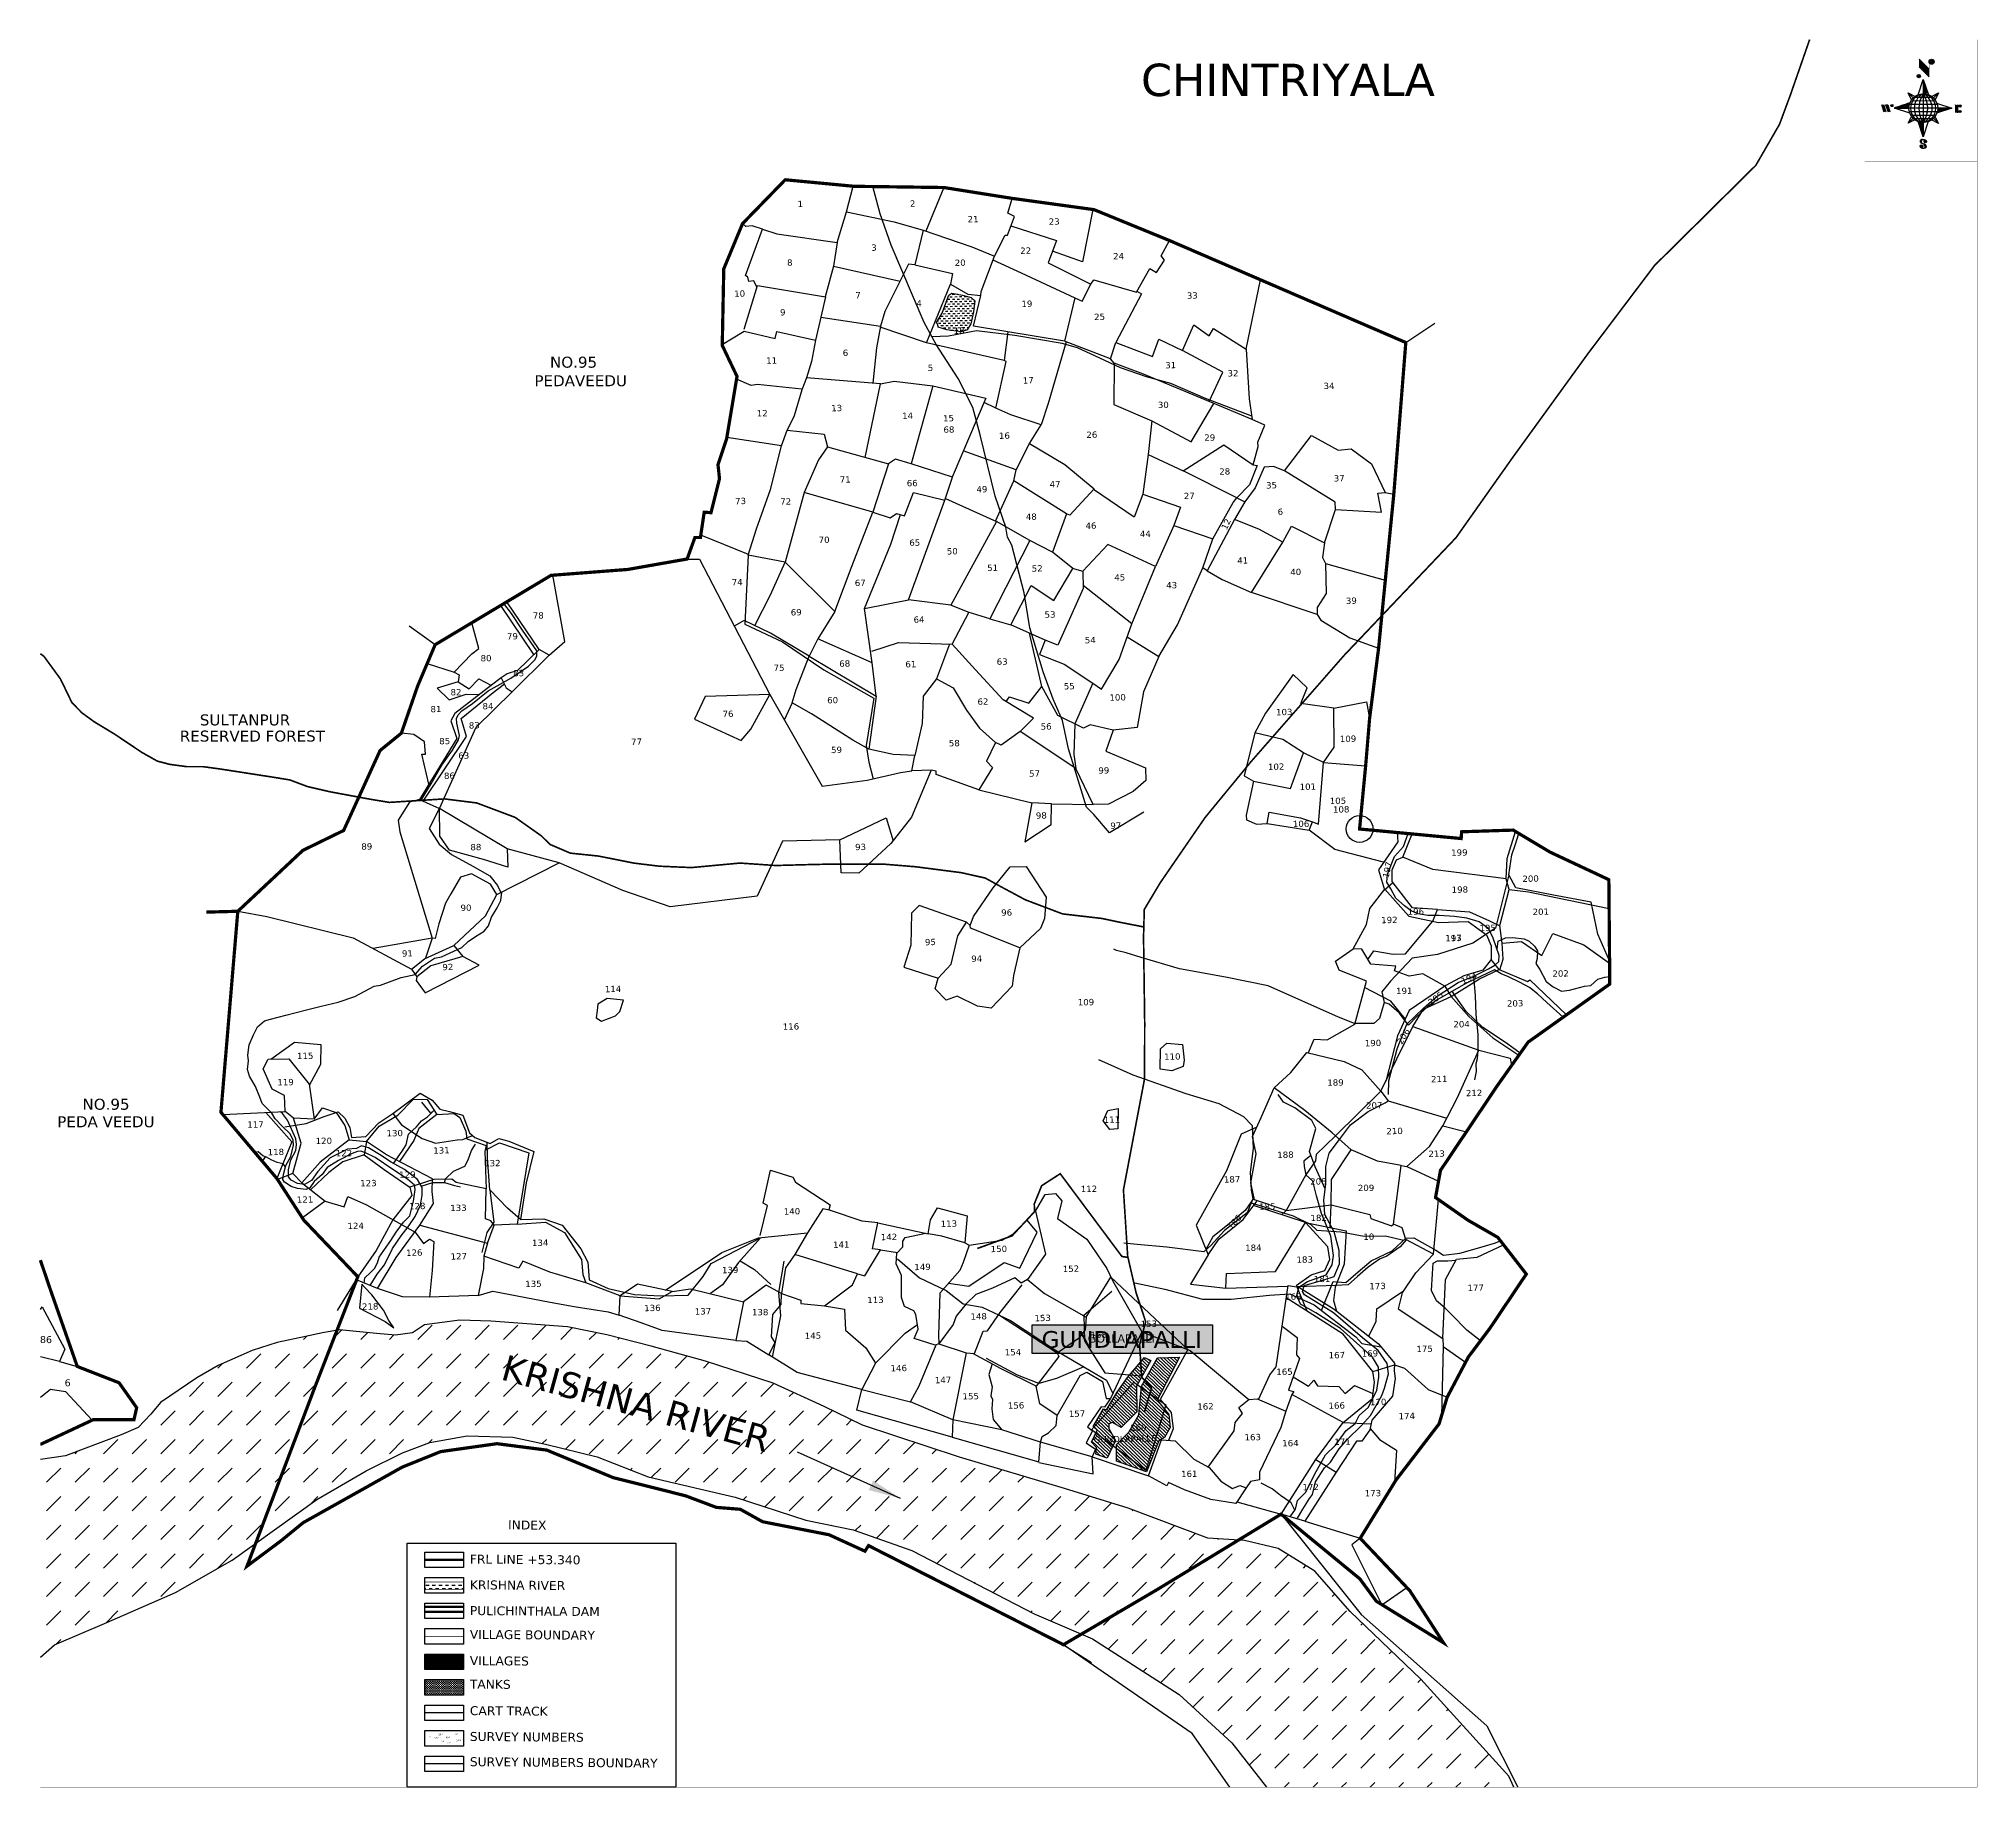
# Model space of a CAD drawing. Header units: inches. Extents: x 376334 to 382331, y 1846108 to 1851516.
import ezdxf

# ---------------------------------------------------------------- set-up
doc = ezdxf.new("R2010")
doc.units = ezdxf.units.IN
doc.header["$MEASUREMENT"] = 0
for name, color, linetype in [('BND', 6, 'Continuous'), ('bord', 1, 'Continuous'), ('FRL', 3, 'Continuous'), ('NALA', 4, 'Continuous'), ('ROAD', 1, 'Continuous'), ('ROADS', 50, 'Continuous'), ('SY.AREA', 7, 'Continuous'), ('TEXT', 7, 'Continuous'), ('VILLAGE AREA', 1, 'Continuous'), ('WATER', 4, 'Continuous')]:
    doc.layers.add(name, color=color, linetype=linetype)
doc.styles.get("Standard").update_dxf_attribs({"font": 'verdana.ttf'})
doc.linetypes.add('FENCELINE2', pattern='A,0.25,-0.1,[132,ltypeshp.shx,S=0.1,R=0,X=-0.1,Y=0],-0.1,1', length=1.45)
doc.dimstyles.get("Standard").update_dxf_attribs({"dimtxt": 0.18, "dimasz": 0.18, "dimexe": 0.18, "dimexo": 0.0625, "dimgap": 0.09, "dimtad": 0, "dimtih": 1, "dimtoh": 1, "dimdec": 4, "dimzin": 0, "dimdsep": 46, "dimtxsty": 'Standard', "dimcen": 0.09, "dimadec": 0, "dimazin": 0, "dimtfac": 1, "dimtdec": 4, "dimtofl": 0, "dimtmove": 0, "dimatfit": 3, "dimfxl": 1, "dimtolj": 1, "dimtzin": 0, "dimarcsym": 0})
pattern_1 = [(267.297113149, (-8720374.938, 50637915.138), (10.5367255337, -0.497431438), [])]
pattern_2 = [(357.297113149, (-8720374.938, 50637915.138), (0.497431438, 10.5367255337), [])]

msp = doc.modelspace()

# ---------------------------------------------------------------- texts
at = {"color": 6, "insert": (379579, 1847508.7), "char_height": 25, "attachment_point": 1}
msp.add_mtext_dynamic_manual_height_columns('GOLLAPALLI', width=18.026, gutter_width=1, heights=[0], dxfattribs=at)
at = {"layer": 'TEXT', "color": 5}
for s, height, p in [('CHINTRIYALA', 100, (379743.8, 1851339.2)), ('GUNDLAPALLI', 51.893, (379436.3, 1847467.3))]:
    msp.add_text(s, height=height, dxfattribs=at).set_placement(p)
at = {"layer": 'TEXT'}
for s, height, rotation, p in [('2', 19.4, 1.19042, (379029.2, 1850996.6)), ('1', 19.4, 1.19042, (378681.6, 1850995.7)), ('2', 19.4, 1.19042, (379207.5, 1850948.4)), ('21', 19.39, 1.19042, (379207.5, 1850948.4)), ('23', 19.39, 1.19042, (379458.7, 1850941.1)), ('3', 19.4, 1.19042, (378909.4, 1850860.5)), ('22', 19.39, 1.19042, (379370.4, 1850851)), ('24', 19.39, 1.19042, (379657.7, 1850833.9)), ('8', 19.4, 1.19042, (378649, 1850814.3)), ('20', 19.39, 1.19042, (379167.8, 1850813.7)), ('10', 19.39, 1.19042, (378485.5, 1850718.1)), ('7', 19.4, 1.19042, (378860.2, 1850713.2)), ('33', 19.39, 1.19042, (379885.8, 1850712.3)), ('9', 19.4, 1.19042, (378627.3, 1850660.5)), ('4', 19.4, 1.19042, (379049, 1850688.2)), ('19', 19.39, 1.19042, (379374.1, 1850686.7)), ('25', 19.39, 1.19042, (379599, 1850646.3)), ('18', 19.39, 1.19042, (379164.4, 1850603.4)), ('6', 19.4, 1.19042, (378821.2, 1850535.1)), ('11', 19.39, 1.19042, (378584.4, 1850511)), ('5', 19.4, 1.19042, (379084.3, 1850488.7)), ('31', 19.39, 1.19042, (379818.9, 1850496.9)), ('32', 19.39, 1.19042, (380011.8, 1850471.7)), ('17', 19.39, 1.19042, (379378.1, 1850449.7)), ('34', 19.39, 1.19042, (380308.9, 1850432.8)), ('12', 19.39, 1.19042, (378555.2, 1850348)), ('13', 19.39, 1.19042, (378785.6, 1850364.1)), ('14', 19.39, 1.19042, (379005.1, 1850340.3)), ('30', 19.39, 1.19042, (379796.2, 1850374)), ('15', 19.39, 1.19042, (379131.6, 1850332.5)), ('68', 19.39, 1.19042, (379132.9, 1850297.6)), ('16', 19.39, 1.19042, (379304.5, 1850278.7)), ('26', 19.39, 1.19042, (379575, 1850281.7)), ('29', 19.39, 1.19042, (379939.8, 1850272.8)), ('28', 19.39, 1.19042, (379986.1, 1850168.1)), ('71', 19.39, 1.19042, (378811.9, 1850143.1)), ('66', 19.39, 1.19042, (379019.3, 1850131.9)), ('49', 19.39, 1.19042, (379234.9, 1850112.9)), ('47', 19.39, 1.19042, (379461.5, 1850128.8)), ('35', 19.39, 1.19042, (380131, 1850125.2)), ('37', 19.39, 1.19042, (380340.3, 1850146.9)), ('73', 19.39, 1.19042, (378488.3, 1850076.6)), ('72', 19.39, 1.19042, (378627.9, 1850075.1)), ('27', 19.39, 1.19042, (379876.5, 1850092.5)), ('6', 19.4, 1.19042, (380166.7, 1850043.6)), ('48', 19.39, 1.19042, (379387.7, 1850028)), ('46', 19.39, 1.19042, (379572.3, 1850000.1)), ('12', 19.39, 65.34874, (380008.7, 1849995.7)), ('70', 19.39, 1.19042, (378746.7, 1849956.5)), ('65', 19.39, 1.19042, (379027.2, 1849947.8)), ('50', 19.39, 1.19042, (379143.2, 1849921.2)), ('44', 19.39, 1.19042, (379740.7, 1849975.1)), ('51', 19.39, 1.19042, (379268.1, 1849870.1)), ('52', 19.39, 1.19042, (379405.9, 1849868.1)), ('41', 19.39, 1.19042, (380041.8, 1849892.7)), ('40', 19.39, 1.19042, (380205.8, 1849857.2)), ('74', 19.39, 1.19042, (378477.8, 1849825.5)), ('67', 19.39, 1.19042, (378858.5, 1849823.4)), ('45', 19.39, 1.19042, (379661.4, 1849840.3)), ('43', 19.39, 1.19042, (379822, 1849816.2)), ('39', 19.39, 1.19042, (380377.9, 1849768.2)), ('78', 19.39, 1.19042, (377862.3, 1849722.5)), ('69', 19.39, 1.19042, (378660.4, 1849732.5)), ('64', 19.39, 1.19042, (379040.3, 1849709.9)), ('53', 19.39, 1.19042, (379445.7, 1849725.5)), ('79', 19.39, 1.19042, (377782.4, 1849658.1)), ('54', 19.39, 1.19042, (379570.1, 1849646.5)), ('80', 19.39, 1.19042, (377700.8, 1849590.4)), ('75', 19.39, 1.19042, (378607.2, 1849560.6)), ('68', 19.39, 1.19042, (378810.4, 1849573.8)), ('61', 19.39, 1.19042, (379015, 1849571.9)), ('63', 19.39, 1.19042, (379297.5, 1849579.9)), ('83', 19.39, 1.19042, (377801.7, 1849544.3)), ('55', 19.39, 1.19042, (379505.2, 1849503.7)), ('82', 19.39, 1.19042, (377607.9, 1849485.2)), ('84', 19.39, 1.19042, (377706.8, 1849442.1)), ('60', 19.39, 1.19042, (378773.1, 1849460.7)), ('62', 19.39, 1.19042, (379238.2, 1849456.2)), ('100', 19.39, 1.19042, (379646.3, 1849469)), ('81', 19.39, 1.19042, (377545.9, 1849433.1)), ('83', 19.39, 1.19042, (377664.4, 1849382.7)), ('76', 19.39, 1.19042, (378449.4, 1849418.2)), ('56', 19.39, 1.19042, (379433.7, 1849379.3)), ('103', 19.39, 1.19042, (380161.8, 1849423.7)), ('85', 19.39, 1.19042, (377572.8, 1849334)), ('77', 19.39, 1.19042, (378166.4, 1849332.2)), ('58', 19.39, 1.19042, (379149.5, 1849327.7)), ('109', 19.39, 1.19042, (380359.2, 1849341.1)), ('63', 19.39, 1.19042, (377631.8, 1849289.2)), ('59', 19.39, 1.19042, (378785.1, 1849306.8)), ('86', 19.39, 1.19042, (377587.5, 1849226.9)), ('57', 19.39, 1.19042, (379397.8, 1849233.7)), ('99', 19.39, 1.19042, (379612.1, 1849243.3)), ('102', 19.39, 1.19042, (380136.8, 1849254.5)), ('101', 19.39, 1.19042, (380234.8, 1849192.8)), ('105', 19.39, 1.19042, (380327.9, 1849149.2)), ('98', 19.39, 1.19042, (379418.8, 1849103.9)), ('106', 19.39, 1.19042, (380214, 1849078)), ('108', 19.39, 1.19042, (380338.1, 1849122.5)), ('97', 19.39, 1.19042, (379649.2, 1849072.5)), ('89', 19.39, 1.19042, (377331.9, 1849008.1)), ('88', 19.39, 1.19042, (377669.3, 1849006.1)), ('93', 19.39, 1.19042, (378859.5, 1849006.6)), ('199', 19.39, 1.19042, (380703.6, 1848989.1)), ('197', 19.39, 77.60795, (380509.7, 1848919.1)), ('200', 19.39, 1.19042, (380924.1, 1848908.4)), ('198', 19.39, 1.19042, (380705.2, 1848874.5)), ('90', 19.39, 1.19042, (377638.7, 1848818.5)), ('96', 19.39, 1.19042, (379311.5, 1848803.8)), ('192', 19.39, 1.19042, (380487.2, 1848780.6)), ('196', 19.39, 1.19042, (380569, 1848806.5)), ('201', 19.39, 1.19042, (380955.6, 1848806)), ('113', 19.39, 1.19042, (380685.4, 1848724.6)), ('197', 19.39, 1.19042, (380685.4, 1848724.6)), ('195', 19.39, 1.19042, (380791.3, 1848755.9)), ('91', 19.39, 1.19042, (377457.4, 1848677.3)), ('95', 19.39, 1.19042, (379075.5, 1848712.5)), ('94', 19.39, 1.19042, (379218.9, 1848661.1)), ('92', 19.39, 1.19042, (377582.6, 1848635.2)), ('194', 19.39, 23.42093, (380739.3, 1848591.3)), ('202', 19.39, 1.19042, (381016.9, 1848615)), ('114', 19.39, 1.19042, (378085.2, 1848567.1)), ('191', 19.39, 1.19042, (380533.1, 1848561.4)), ('205', 19.39, 36.70316, (380640.9, 1848525.3)), ('109', 19.39, 1.19042, (379548.4, 1848526.4)), ('203', 19.39, 1.19042, (380876.2, 1848522.6)), ('116', 19.39, 1.19042, (378635.6, 1848451)), ('206', 19.39, 58.89097, (380550.8, 1848404.1)), ('204', 19.39, 1.19042, (380710.5, 1848458.3)), ('115', 19.39, 1.19042, (377132.8, 1848360.3)), ('110', 19.39, 1.19042, (379815.5, 1848358.1)), ('190', 19.39, 1.19042, (380436.4, 1848399.9)), ('119', 19.39, 1.19042, (377072.1, 1848278.8)), ('189', 19.39, 1.19042, (380320.4, 1848277.7)), ('211', 19.39, 1.19042, (380641.3, 1848288.6)), ('212', 19.39, 1.19042, (380749.2, 1848245.5)), ('207', 19.39, 1.19042, (380440.3, 1848207.2)), ('117', 19.39, 1.19042, (376979.1, 1848148)), ('130', 19.39, 1.19042, (377409.8, 1848121.2)), ('111', 19.39, 1.19042, (379628.8, 1848163)), ('210', 19.39, 1.19042, (380503.3, 1848127.7)), ('118', 19.39, 1.19042, (377042.1, 1848062.9)), ('120', 19.39, 1.19042, (377190.5, 1848097.3)), ('122', 19.39, 1.19042, (377252.7, 1848059.2)), ('131', 19.39, 1.19042, (377554.4, 1848067.8)), ('213', 19.39, 1.19042, (380633.3, 1848057.7)), ('132', 19.39, 1.19042, (377711.9, 1848028.3)), ('188', 19.39, 1.19042, (380165.6, 1848054.4)), ('123', 19.39, 1.19042, (377328.4, 1847966.5)), ('129', 19.39, 1.19042, (377448.9, 1847993.1)), ('112', 19.39, 1.19042, (379557.6, 1847948.9)), ('187', 19.39, 1.19042, (380000.5, 1847978.3)), ('208', 19.39, 1.19042, (380267.4, 1847971.9)), ('209', 19.39, 1.19042, (380415, 1847951.9)), ('121', 19.39, 1.19042, (377132.4, 1847915.8)), ('128', 19.39, 1.19042, (377479.5, 1847895.5)), ('133', 19.39, 1.19042, (377607, 1847890.1)), ('140', 19.39, 1.19042, (378638.8, 1847879.3)), ('185', 19.39, 1.19042, (380109.3, 1847894.3)), ('124', 19.39, 1.19042, (377289.1, 1847834.4)), ('113', 19.39, 1.19042, (379124.3, 1847841.2)), ('186', 19.39, 48.0117, (380023, 1847831.2)), ('182', 19.39, 1.19042, (380268.5, 1847859.1)), ('134', 19.39, 1.19042, (377859.8, 1847782.2)), ('141', 19.39, 1.19042, (378791.2, 1847776.3)), ('142', 19.39, 1.19042, (378938.9, 1847800.1)), ('150', 19.39, 1.19042, (379279, 1847763.1)), ('184', 19.39, 1.19042, (380066.3, 1847766.8)), ('10', 19.39, 1.19042, (380431.9, 1847801.1)), ('126', 19.39, 1.19042, (377470.3, 1847751.6)), ('127', 19.39, 1.19042, (377608, 1847740.2)), ('139', 19.39, 1.19042, (378447.6, 1847697.9)), ('149', 19.39, 1.19042, (379042.8, 1847707.4)), ('152', 19.39, 1.19042, (379501.9, 1847701.7)), ('183', 19.39, 1.19042, (380225.2, 1847730.2)), ('135', 19.39, 1.19042, (377839, 1847655.2)), ('181', 19.39, 1.19042, (380279, 1847670.2)), ('173', 19.39, 1.19042, (380450.5, 1847648.2)), ('177', 19.39, 1.19042, (380754.1, 1847642.9)), ('218', 19.39, 1.19042, (377333.9, 1847585.1)), ('136', 19.39, 1.19042, (378207.1, 1847580.5)), ('113', 19.39, 1.19042, (378897.1, 1847605.4)), ('168', 19.39, 1.19042, (380190.1, 1847615.5)), ('137', 19.39, 1.19042, (378363.4, 1847570)), ('138', 19.39, 1.19042, (378540.4, 1847567.4)), ('148', 19.39, 1.19042, (379216.4, 1847554.4)), ('153', 19.39, 1.19042, (379414.4, 1847549.5)), ('153', 19.39, 1.19042, (379742.9, 1847531.5)), ('86', 21.49, 359.53811, (376337.2, 1847482.2)), ('145', 19.39, 1.19042, (378703.6, 1847494.7)), ('158', 19.39, 1.19042, (379587.9, 1847497.6)), ('154', 19.39, 1.19042, (379322.7, 1847443.6)), ('167', 19.39, 1.19042, (380324.6, 1847434.6)), ('169', 19.39, 1.19042, (380426.9, 1847439.8)), ('175', 19.39, 1.19042, (380596.1, 1847454)), ('6', 21.5, 359.53811, (376413.6, 1847348.5)), ('146', 19.39, 1.19042, (378969.2, 1847394.3)), ('147', 19.39, 1.19042, (379106.2, 1847357.7)), ('165', 19.39, 1.19042, (380162.7, 1847383.2)), ('155', 19.39, 1.19042, (379191.9, 1847307.4)), ('156', 19.39, 1.19042, (379332.1, 1847278.9)), ('166', 19.39, 1.19042, (380324.2, 1847278.6)), ('170', 19.39, 1.19042, (380452.4, 1847289.7)), ('157', 19.39, 1.19042, (379520.6, 1847253.5)), ('162', 19.39, 1.19042, (379918.2, 1847275.9)), ('174', 19.39, 1.19042, (380541, 1847246.2)), ('GUNDLAPALLE', 19.386, 1.19042, (379598.1, 1847174)), ('160', 19.39, 1.19042, (379710.2, 1847210.3)), ('163', 19.39, 1.19042, (380064.4, 1847180.9)), ('164', 19.39, 1.19042, (380181, 1847162.3)), ('171', 19.39, 1.19042, (380342.1, 1847166.9)), ('161', 19.39, 1.19042, (379868, 1847067.4)), ('172', 19.39, 1.19042, (380243.6, 1847026.6)), ('173', 19.39, 1.19042, (380436.2, 1847007.6)), ('25', 4.68, 1.20223, (377540.1, 1846262.2)), ('577', 4.68, 1.20223, (377558.1, 1846258.3)), ('183', 4.68, 1.20223, (377570.3, 1846269.2)), ('183', 4.68, 1.20223, (377576.1, 1846247.9)), ('854', 4.68, 1.20223, (377593.3, 1846259.9)), ('203', 4.68, 1.20223, (377596, 1846243.7)), ('112', 4.68, 1.20223, (377617.4, 1846270.7)), ('1004', 4.68, 1.20223, (377624.4, 1846250.6))]:
    msp.add_text(s, height=height, rotation=rotation, dxfattribs=at).set_placement(p)
at = {"layer": 'TEXT', "color": 0}
for s, p in [('NO.95', (377915.4, 1850499)), ('PEDAVEEDU', (377867.2, 1850441.6)), ('NO.95', (376468.9, 1848203.8)), ('PEDA VEEDU', (376390.9, 1848149.6))]:
    msp.add_text(s, height=34, dxfattribs=at).set_placement(p)
at = {"layer": 'TEXT'}
for s, height, p in [('SULTANPUR', 34, (376831.9, 1849392.5)), ('SULTANPUR', 34, (376831.9, 1849392.5)), ('RESERVED FOREST', 34.004, (376770, 1849342.5)), ('RESERVED FOREST', 34.004, (376770, 1849342.5))]:
    msp.add_text(s, height=height, dxfattribs=at).set_placement(p)
at = {"layer": 'TEXT', "color": 4}
msp.add_text('KRISHNA RIVER', height=80, rotation=344.59323, dxfattribs=at).set_placement((377759.4, 1847370.6))
at = {"layer": 'TEXT', "color": 0}
for s, p in [('INDEX', (377785.5, 1846905.8)), ('FRL LINE +53.340', (377667.3, 1846800.2)), ('KRISHNA RIVER', (377667.3, 1846720.6)), ('PULICHINTHALA DAM', (377667.3, 1846640.9)), ('VILLAGE BOUNDARY', (377667.3, 1846567.4)), ('VILLAGES', (377667.3, 1846486.1)), ('TANKS', (377667.3, 1846413.5)), ('CART TRACK', (377667.3, 1846331.4)), ('SURVEY NUMBERS', (377667.3, 1846251.6)), ('SURVEY NUMBERS BOUNDARY', (377667.3, 1846173.5))]:
    msp.add_text(s, height=27.63, rotation=359.53811, dxfattribs=at).set_placement(p)

# ---------------------------------------------------------------- blocks, each defined once
blk = doc.blocks.new('*X23')
at = {"color": 0, "linetype": 'Continuous'}
for p, q in [((6321.6, 240.5), (6322.3, 241.2)), ((6321.6, 240.3), (6322.3, 241)), ((6321.6, 240.1), (6322.3, 240.8)), ((6321.6, 239.9), (6322.4, 240.7)), ((6321.6, 239.8), (6322.4, 240.6)), ((6321.6, 239.6), (6322.5, 240.5)), ((6321.6, 239.4), (6322.5, 240.3)), ((6321.6, 239.2), (6322.6, 240.2)), ((6321.7, 239.1), (6322.6, 240.1)), ((6321.8, 240.8), (6322.4, 241.4)), ((6321.8, 239), (6322.7, 240)), ((6321.8, 239), (6322.8, 239.9)), ((6321.9, 238.9), (6322.9, 239.8)), ((6322, 238.8), (6323, 239.7)), ((6322.1, 241.3), (6322.4, 241.6)), ((6322.1, 238.7), (6323.1, 239.6)), ((6322.2, 238.6), (6323.1, 239.6)), ((6322.3, 238.5), (6323.2, 239.5)), ((6322.4, 238.5), (6323.3, 239.4)), ((6322.5, 238.4), (6323.4, 239.3)), ((6322.7, 238.4), (6323.6, 239.3)), ((6322.8, 238.3), (6323.7, 239.2)), ((6322.9, 238.3), (6323.8, 239.1)), ((6323.1, 238.2), (6323.9, 239.1)), ((6323.2, 238.2), (6324, 239)), ((6323.3, 238.2), (6324.2, 239)), ((6323.5, 238.1), (6324.3, 238.9)), ((6323.7, 238.1), (6324.4, 238.9)), ((6323.8, 238.1), (6324.6, 238.8)), ((6324.1, 238.2), (6324.7, 238.8)), ((6324.3, 238.3), (6324.9, 238.8)), ((6324.6, 238.3), (6325.1, 238.8)), ((6324.8, 238.4), (6325.2, 238.8)), ((6325.1, 238.5), (6325.4, 238.8)), ((6325.4, 238.6), (6325.6, 238.8))]:
    blk.add_line(p, q, dxfattribs=at)
blk = doc.blocks.new('*X22')
at = {"color": 0, "linetype": 'Continuous'}
for p, q in [((6324.4, 240.3), (6324.5, 240.4)), ((6324.6, 240.3), (6324.8, 240.5)), ((6324.7, 240.2), (6325, 240.5)), ((6324.8, 240.2), (6325.2, 240.6)), ((6325, 240.1), (6325.5, 240.6)), ((6325.1, 240.1), (6325.6, 240.6)), ((6325.2, 240), (6325.8, 240.6)), ((6325.3, 240), (6326, 240.6)), ((6325.4, 239.9), (6326.1, 240.6)), ((6325.5, 239.8), (6326.2, 240.5)), ((6325.6, 239.8), (6326.3, 240.5)), ((6325.7, 239.7), (6326.5, 240.4)), ((6325.9, 239.6), (6326.6, 240.3)), ((6326, 239.5), (6326.7, 240.3)), ((6326, 239.4), (6326.8, 240.2)), ((6326.1, 239.3), (6327, 240.2)), ((6326.2, 239.3), (6327.1, 240.1)), ((6326.3, 239.2), (6327.1, 240)), ((6326.4, 239.1), (6327.2, 239.9)), ((6326.5, 239), (6327.3, 239.8)), ((6326.5, 238.9), (6327.4, 239.7)), ((6326.6, 238.8), (6327.5, 239.6)), ((6326.7, 238.7), (6327.5, 239.5)), ((6326.8, 238.6), (6327.6, 239.4)), ((6326.8, 238.5), (6327.7, 239.3)), ((6326.8, 236.5), (6327.4, 237)), ((6326.9, 238.3), (6327.8, 239.2)), ((6326.9, 238.2), (6327.9, 239.1)), ((6326.9, 236.8), (6327.6, 237.4)), ((6327, 238.1), (6327.8, 239)), ((6327, 237.9), (6327.8, 238.8)), ((6327, 237.8), (6327.8, 238.6)), ((6327, 237.6), (6327.8, 238.4)), ((6327, 237.4), (6327.8, 238.2)), ((6327, 237.3), (6327.8, 238)), ((6327, 237.1), (6327.8, 237.9))]:
    blk.add_line(p, q, dxfattribs=at)
blk = doc.blocks.new('H')
at = {"layer": 'bord', "extrusion": (0.000427885, 0.004792, 0.999988)}
h = blk.add_hatch(dxfattribs=at)
h.set_pattern_fill('LINE', color=8, scale=84.387686, angle=-2.7029, style=0)
h.set_pattern_definition(pattern_2)
h.paths.add_polyline_path([(-492, 786, -0.090992), (-448, 775), (-486, 912)])
h = blk.add_hatch(dxfattribs=at)
h.set_pattern_fill('LINE', color=8, scale=84.387686, angle=-92.7029, style=0)
h.set_pattern_definition(pattern_1)
h.paths.add_polyline_path([(-625, 665, -0.090992), (-615, 710), (-751, 671)])
h = blk.add_hatch(dxfattribs=at)
h.set_pattern_fill('LINE', color=8, scale=84.387686, angle=-2.7029, style=0)
h.set_pattern_definition(pattern_2)
h.paths.add_polyline_path([(-504, 533, -0.090992), (-549, 543), (-510, 406)])
h = blk.add_hatch(dxfattribs=at)
h.set_pattern_fill('LINE', color=8, scale=84.387686, angle=-92.7029, style=0)
h.set_pattern_definition(pattern_1)
h.paths.add_polyline_path([(-246, 647), (-372, 653, -0.090992), (-382, 609)])
for p, q in [((-516, 1087, -1217), (-432, 994, -1217)), ((-538, 774, -1216), (-487, 906, -1216)), ((-519, 1020, -1217), (-435, 927, -1216)), ((-487, 906, -1216), (-493, 780, -1216)), ((-487, 906, -1216), (-448, 769, -1216)), ((-865, 701, -1215), (-847, 638, -1215)), ((-847, 700, -1215), (-829, 637, -1215)), ((-829, 699, -1215), (-811, 636, -1215)), ((-829, 699, -1215), (-811, 698, -1215)), ((-811, 698, -1215), (-794, 635, -1215)), ((-752, 665, -1215), (-615, 704, -1215)), ((-627, 794, -1216), (-567, 760, -1216)), ((-627, 794, -1216), (-584, 747, -1215)), ((-599, 731, -1215), (-627, 794, -1216)), ((-421, 753, -1216), (-359, 781, -1216)), ((-359, 781, -1216), (-405, 739, -1216)), ((-359, 781, -1216), (-392, 721, -1215)), ((-379, 693, -1215), (-246, 641, -1215)), ((-752, 665, -1215), (-625, 659, -1215)), ((-619, 614, -1215), (-752, 665, -1215)), ((-639, 526, -1214), (-606, 585, -1215)), ((-639, 526, -1214), (-593, 568, -1215)), ((-577, 553, -1215), (-639, 526, -1214)), ((-511, 400, -1214), (-549, 537, -1214)), ((-460, 533, -1215), (-511, 400, -1214)), ((-505, 527, -1214), (-511, 400, -1214)), ((-371, 513, -1214), (-431, 546, -1215)), ((-371, 513, -1214), (-414, 560, -1215)), ((-399, 576, -1215), (-371, 513, -1214)), ((-246, 641, -1215), (-383, 603, -1215)), ((-373, 647, -1215), (-246, 641, -1215)), ((-213, 669, -1215), (-217, 601, -1215)), ((-197, 600, -1215), (-194, 668, -1215))]:
    blk.add_line(p, q, dxfattribs=at)
at = {"layer": 'bord', "color": 8, "linetype": 'ByBlock', "extrusion": (0.000427885, 0.004792, 0.999988)}
for p, q in [((-375, 679, -1215), (-620, 691, -1215)), ((-386, 711, -1215), (-605, 722, -1215)), ((-411, 744, -1216), (-578, 752, -1216)), ((-493, 780, -1216), (-505, 527, -1214)), ((-373, 647, -1215), (-625, 659, -1215)), ((-378, 616, -1215), (-623, 628, -1215)), ((-392, 585, -1215), (-611, 595, -1215)), ((-420, 555, -1215), (-587, 562, -1215))]:
    blk.add_line(p, q, dxfattribs=at)
at = {"layer": 'bord', "extrusion": (0.000427885, 0.004792, 0.999988), "elevation": -1212}
for points, const_width in [([(-522, 960), (-516, 1093)], 1.61), ([(-434, 933), (-428, 1066)], 1.61), ([(-870, 707), (-846, 706)], 0.642), ([(-793, 641), (-782, 694)], 0.642), ([(-829, 643), (-855, 644)], 0.642), ([(-829, 643), (-821, 678)], 0.642), ([(-811, 642), (-784, 641)], 0.642), ([(-177, 605), (-226, 607)], 0.706), ([(-223, 676), (-174, 673)], 0.706), ([(-195, 645), (-185, 644)], 0.706)]:
    blk.add_lwpolyline(points, dxfattribs=dict(at, const_width=const_width))
for points, const_width in [([(-414, 1073, 1), (-398, 1058, 1)], 22.3), ([(-530, 950, 1), (-520, 939, 1)], 14.8), ([(-776, 697, 1), (-769, 690, 1)], 8.9), ([(-180, 618, 1), (-173, 611, 1)], 9.79), ([(-178, 667, 1), (-171, 660, 1)], 9.79), ([(-490, 362, 1), (-498, 369, 1)], 11.1), ([(-525, 322, 1), (-533, 329, 1)], 11.1)]:
    blk.add_lwpolyline(points, format="xyb", close=True, dxfattribs=dict(at, const_width=const_width))
for points in [[(-537, 317), (-531, 310), (-520, 307), (-505, 307), (-494, 310), (-486, 318), (-487, 326), (-491, 333), (-494, 336), (-503, 341), (-522, 347), (-530, 352), (-534, 355), (-537, 363), (-537, 373), (-530, 381), (-520, 384), (-504, 384), (-493, 380), (-487, 373)], [(-522, 348), (-526, 354), (-528, 361), (-528, 371), (-526, 375), (-521, 381), (-515, 384)], [(-505, 307), (-499, 312), (-497, 319), (-497, 327), (-501, 335), (-509, 343)]]:
    blk.add_lwpolyline(points, dxfattribs=at)
at = {"layer": 'bord', "extrusion": (0.000427885, 0.004792, 0.999988)}
for centre, radius in [((-406, 1065, -1212), 22.3), ((-525, 944, -1212), 14.8), ((-773, 694, -1212), 8.9), ((-498, 659, -1212), 127), ((-177, 615, -1212), 9.79), ((-174, 663, -1212), 9.79), ((-494, 365, -1212), 11.1), ((-529, 325, -1212), 11.1)]:
    blk.add_circle(centre, radius, dxfattribs=at)
at = {"layer": 'bord', "color": 8, "linetype": 'ByBlock', "extrusion": (0.000427885, 0.004792, 0.999988)}
for centre, radius, start, end in [((-482, 658, -1212), 128, 94.9254, 259.6691), ((-437, 656, -1212), 141, 113.2864, 241.308), ((-316, 651, -1212), 222, 142.5892, 212.0053), ((-560, 662, -1212), 141, 293.2864, 61.308), ((-681, 668, -1212), 222, 322.5892, 32.0053), ((-515, 660, -1212), 128, 274.9254, 79.6691)]:
    blk.add_arc(centre, radius, start, end, dxfattribs=at)
at = {"layer": 'bord', "extrusion": (0.000427885, 0.004792, 0.999988)}
for points in [[(-516, 1093, -1212), (-431, 1000, -1212), (-519, 1026, -1212), (-434, 933, -1212)], [(-864, 707, -1212), (-846, 706, -1212), (-846, 644, -1212), (-829, 643, -1212)], [(-829, 705, -1212), (-811, 704, -1212), (-811, 642, -1212), (-793, 641, -1212)], [(-193, 674, -1212), (-197, 606, -1212), (-213, 675, -1212), (-216, 607, -1212)]]:
    blk.add_solid(points, dxfattribs=at)
at = {"layer": 'bord', "extrusion": (0.000427885, 0.004792, 0.999988), "xscale": 7.977342409717546, "yscale": 7.977342409717546, "zscale": 7.977342409717546, "rotation": 138.0840426661453}
for name, p in [('*X22', (38301, -31929, -1212)), ('*X23', (38314, -31951, -1212))]:
    blk.add_blockref(name, p, dxfattribs=at)

# ---------------------------------------------------------------- hatches: boundary and pattern name
h = msp.add_hatch()
h.set_pattern_fill('DASH', color=4, scale=500, angle=45)
h.paths.add_polyline_path([(380024.5, 1846245.1), (380132.3, 1846108.4), (380896.9, 1846108.4), (380881.7, 1846142.1), (380609.3, 1846442.2), (380390.8, 1846651.7), (380281.8, 1846776.7), (380168.3, 1846846.2), (380063.9, 1846871.7), (380045.5, 1846872.8), (379796.1, 1846720.9), (379559.4, 1846581.7), (379594, 1846566.8), (379861.6, 1846395.3)])
h.paths.add_polyline_path([(379796.1, 1846720.9), (380045.5, 1846872.8), (379950.4, 1846878.6), (379704.1, 1846971.8), (379507.1, 1847032), (379182.5, 1847129.2), (378882.2, 1847227.8), (378763.4, 1847285.7), (378605.5, 1847358), (378396.6, 1847426.4), (378228.5, 1847472.7), (378090.9, 1847507.4), (377969.2, 1847532), (377732.5, 1847550.2), (377636.5, 1847552.4), (377526.7, 1847538.7), (377490.1, 1847513.6), (377437.5, 1847506.8), (377378.1, 1847511.3), (377263.7, 1847522.7), (377256.3, 1847521.5), (377187, 1847343.3), (377004.8, 1846862.9), (377193.7, 1846997.7), (377346.3, 1847086.8), (377459.5, 1847142.5), (377543.2, 1847175), (377659.5, 1847195.2), (377800.6, 1847190.5), (377901.4, 1847168.9), (378061.1, 1847130.1), (378219.3, 1847068.2), (378488.3, 1847005.6), (378706.8, 1846933.8), (378853.6, 1846904.2), (379034.7, 1846840.3), (379412.9, 1846644.8), (379559.4, 1846581.7)])
h.paths.add_polyline_path([(377187, 1847343.3), (377256.3, 1847521.5), (377211.1, 1847513.6), (377158.6, 1847502.2), (377071.7, 1847483.9), (376993.9, 1847458.8), (376888.7, 1847413.1), (376822.4, 1847374.3), (376710, 1847298.5), (376680.3, 1847261.9), (376641.4, 1847220.8), (376588.8, 1847198), (376416.8, 1847133.7), (376338.7, 1847121.7), (376338.7, 1846510.9), (376382.2, 1846548.7), (376544.5, 1846617.3), (376756.8, 1846710.8), (376931.6, 1846810.6), (377004.8, 1846862.9)])
h.paths.add_polyline_path([(377733.5, 1847354.7), (378638.9, 1847105.2), (378672, 1847225.1), (377766.5, 1847474.6)], flags=24)
h = msp.add_hatch(color=2)
h.dxf.hatch_style = 1
h.paths.add_polyline_path([(379406.9, 1847538.5), (379964.8, 1847538.5), (379964.8, 1847449.6), (379406.9, 1847449.6)])
h = msp.add_hatch()
h.set_pattern_fill('DASH', color=4, scale=80.853374)
h.set_pattern_definition([(0, (328089.206, 1598513.345), (10.10667175, 10.10667175), [10.10667175, -10.10667175])])
h.paths.add_polyline_path([(377528.3, 1846743.2), (377528.3, 1846720.2), (377647.9, 1846720.2), (377647.9, 1846743.2)])
h = msp.add_hatch()
h.set_pattern_fill('DASH', color=4, scale=26.951125)
h.set_pattern_definition([(0, (328089.2058, 1598513.345), (3.36889058, 3.36889058), [3.36889058, -3.36889058])])
h.paths.add_polyline_path([(377528.3, 1846441.2), (377528.3, 1846393.3), (377647.9, 1846393.3), (377647.9, 1846441.2)])
at = {"layer": 'VILLAGE AREA'}
h = msp.add_hatch(dxfattribs=at)
h.set_pattern_fill('ANSI31', color=256, scale=2.326328, angle=91.19042, style=0)
h.set_pattern_definition([(136.190415, (358155.547, 1836208.331), (-5.1131236, -5.3301309), [])])
h.paths.add_polyline_path([(379730.1, 1847349), (379774.7, 1847428.5), (379754.8, 1847437.9), (379702.1, 1847375.9), (379669.6, 1847330.1), (379637.3, 1847275.4), (379627.5, 1847278.2), (379596.2, 1847223.5), (379608.2, 1847213), (379590.3, 1847175.3), (379606.3, 1847159), (379603.8, 1847138.3), (379639.5, 1847126.3), (379664.8, 1847180.8), (379644.4, 1847217.7), (379644.1, 1847232.4), (379655.8, 1847236.6), (379682.7, 1847221.4), (379730.8, 1847269.5)])
h.paths.add_polyline_path([(379830.2, 1847260.8), (379793.9, 1847305.2), (379862.9, 1847438.2), (379795.1, 1847436.8), (379744.9, 1847348.3), (379736.9, 1847259.8), (379706.6, 1847206.2), (379668.1, 1847168.1), (379668.1, 1847117), (379761.2, 1847083.6), (379799.5, 1847179.7), (379817, 1847189.8), (379834, 1847220.6)])
h.paths.add_polyline_path([(379593.2, 1847168.5), (379800.3, 1847172.8), (379799.7, 1847202.9), (379592.6, 1847198.6)], flags=9)
h.paths.add_polyline_path([(379705.3, 1847204.9), (379760.4, 1847206.1), (379759.8, 1847235.8), (379704.7, 1847234.6)], flags=24)
at = {"layer": 'VILLAGE AREA', "linetype": 'ByBlock'}
h = msp.add_hatch(dxfattribs=at)
h.set_pattern_fill('ANSI31', color=256, scale=23.918281, angle=68.54643)
h.set_pattern_definition([(113.5464313, (290110.3393, 1406146.967), (-2.740845584, -1.194395563), [])])
h.paths.add_polyline_path([(377647.9, 1846472.1), (377647.9, 1846520.1), (377528.3, 1846520.1), (377528.3, 1846472.1)])
at = {"layer": 'WATER'}
h = msp.add_hatch(dxfattribs=at)
h.set_pattern_fill('DASH', color=256, scale=2.326328, angle=1.19042, style=0)
h.set_pattern_definition([(1.190415, (358155.547, 1836208.331), (7.2310488, 7.5379433), [7.38609, -7.38609])])
h.paths.add_polyline_path([(379229.4, 1850705.6), (379218.2, 1850716.3), (379191.1, 1850723.7), (379158.8, 1850729.4), (379149.8, 1850722.9), (379143.7, 1850710.1), (379129.1, 1850667.4), (379110.8, 1850638.3), (379114.9, 1850631.6), (379116.8, 1850624.7), (379142.8, 1850616.1), (379187.7, 1850609.6), (379206, 1850616.2), (379217.1, 1850634.2), (379226, 1850671.7)])
h.paths.add_polyline_path([(379159.5, 1850598), (379199.6, 1850598.8), (379198.9, 1850628.5), (379158.9, 1850627.7)], flags=9)

# ---------------------------------------------------------------- linework, layer by layer
at = {"const_width": 0.285}
for points in [[(376338.7, 1851513.8), (382330.9, 1851513.8), (382330.9, 1846108.4), (376338.7, 1846108.4)], [(382330.9, 1851513.8), (381982.9, 1851513.8), (381982.9, 1851135.6), (382330.9, 1851135.6)]]:
    msp.add_lwpolyline(points, close=True, dxfattribs=at)
at = {"color": 6}
msp.add_lwpolyline([(379654, 1847642), (379567, 1847567), (379569, 1847489), (379632, 1847390), (379746, 1847381)], dxfattribs=at)
at = {"color": 4}
for points in [[(380896.9, 1846108.4), (380881.7, 1846142.1), (380609.3, 1846442.2), (380390.8, 1846651.7), (380281.8, 1846776.7), (380168.3, 1846846.2), (380063.9, 1846871.7), (379950.4, 1846878.6), (379704.1, 1846971.8), (379507.1, 1847032), (379182.5, 1847129.2), (378882.2, 1847227.8), (378763.4, 1847285.7), (378605.5, 1847358), (378396.6, 1847426.4), (378228.5, 1847472.7), (378090.9, 1847507.4), (377969.2, 1847532), (377732.5, 1847550.2), (377636.5, 1847552.4), (377526.7, 1847538.7), (377490.1, 1847513.6), (377437.5, 1847506.8), (377378.1, 1847511.3), (377263.7, 1847522.7), (377211.1, 1847513.6), (377158.6, 1847502.2), (377071.7, 1847483.9), (376993.9, 1847458.8), (376888.7, 1847413.1), (376822.4, 1847374.3), (376710, 1847298.5), (376680.3, 1847261.9), (376641.4, 1847220.8), (376588.8, 1847198), (376416.8, 1847133.7), (376338.7, 1847121.7)], [(376338.7, 1846510.9), (376382.2, 1846548.7), (376544.5, 1846617.3), (376756.8, 1846710.8), (376931.6, 1846810.6), (377193.7, 1846997.7), (377346.3, 1847086.8), (377459.5, 1847142.5), (377543.2, 1847175), (377659.5, 1847195.2), (377800.6, 1847190.5), (377901.4, 1847168.9), (378061.1, 1847130.1), (378219.3, 1847068.2), (378488.3, 1847005.6), (378706.8, 1846933.8), (378853.6, 1846904.2), (379034.7, 1846840.3), (379412.9, 1846644.8), (379594, 1846566.8), (379861.6, 1846395.3), (380024.5, 1846245.1), (380132.3, 1846108.4)], [(380177.2, 1846952.9), (380424.9, 1846642.9), (380814.1, 1846298.1), (380909.5, 1846108.4)], [(380019.1, 1846108.4), (379902.6, 1846274.7), (379504, 1846549.1)]]:
    msp.add_lwpolyline(points, dxfattribs=at)
at = {"color": 2}
msp.add_lwpolyline([(379406.9, 1847538.5), (379964.8, 1847538.5), (379964.8, 1847449.6), (379406.9, 1847449.6)], close=True, dxfattribs=at)
at = {"color": 5}
msp.add_lwpolyline([(379758.9, 1847087.4), (379590.2, 1847213.2), (379721.7, 1847361.2), (379821.1, 1847290.7), (379758.9, 1847087.4)], dxfattribs=at)
at = {"color": 0}
for points in [[(377473.3, 1846862.7), (378304.6, 1846862.7), (378304.6, 1846108.4), (377473.3, 1846108.4)], [(377528.3, 1846835.6), (377647.9, 1846835.6), (377647.9, 1846787.7), (377528.3, 1846787.7)], [(377528.3, 1846756.8), (377647.9, 1846756.8), (377647.9, 1846708.8), (377528.3, 1846708.8)], [(377528.3, 1846677.9), (377647.9, 1846677.9), (377647.9, 1846629.9), (377528.3, 1846629.9)], [(377528.3, 1846599), (377647.9, 1846599), (377647.9, 1846551), (377528.3, 1846551)], [(377528.3, 1846520.1), (377647.9, 1846520.1), (377647.9, 1846472.1), (377528.3, 1846472.1)], [(377528.3, 1846441.2), (377647.9, 1846441.2), (377647.9, 1846393.3), (377528.3, 1846393.3)], [(377528.3, 1846362.4), (377647.9, 1846362.4), (377647.9, 1846314.4), (377528.3, 1846314.4)], [(377528.3, 1846283.5), (377647.9, 1846283.5), (377647.9, 1846235.5), (377528.3, 1846235.5)], [(377528.3, 1846204.6), (377647.9, 1846204.6), (377647.9, 1846156.6), (377528.3, 1846156.6)]]:
    msp.add_lwpolyline(points, close=True, dxfattribs=at)
at = {"color": 4, "const_width": 2.7}
for points in [[(377647.9, 1846743.2), (377528.3, 1846743.2)], [(377647.9, 1846720.2), (377528.3, 1846720.2)]]:
    msp.add_lwpolyline(points, dxfattribs=at)
at = {"color": 0, "linetype": 'FENCELINE2', "ltscale": 80, "const_width": 7.18}
for points in [[(377647.9, 1846666), (377528.3, 1846666)], [(377647.9, 1846650.4), (377528.3, 1846650.4)]]:
    msp.add_lwpolyline(points, dxfattribs=at)
at = {"color": 5}
msp.add_circle((380420.1, 1849072.1), 41.4, dxfattribs=at)
at = {"layer": 'BND', "lineweight": 30}
for points, const_width in [([(376949.5, 1848817.6), (377150.8, 1849006), (377276.9, 1849067.5), (377389.6, 1849314.8), (377455.5, 1849368.5), (377505.7, 1849513.9), (377560.1, 1849642.2), (377918.7, 1849856.7), (378155.9, 1849874.9), (378339.6, 1849907.2), (378363.7, 1849973.6), (378380.8, 1849973.9), (378392.5, 1850052), (378413.4, 1850050.6), (378439.8, 1850155.6), (378435.1, 1850199.1), (378461.9, 1850279.5), (378494, 1850471.9), (378448.3, 1850567.8), (378453, 1850804.7), (378511, 1850944.5), (378643.1, 1851080.2), (378856.4, 1851060), (379134, 1851056.2), (379345.7, 1851022.6), (379598.5, 1850987.8), (379832.4, 1850892.1), (380118.1, 1850768.9), (380563.1, 1850576.8), (380526, 1850107.6), (380478.9, 1849631.1), (380451.1, 1849414.1), (380438.9, 1849267.6), (380420.1, 1849072.1), (380734.4, 1849042.6), (380735.8, 1849063.5), (380895.4, 1849068.7), (381009, 1849000.8), (381191.3, 1848915.3), (381194.2, 1848592.5), (380941.6, 1848412.9), (380847.4, 1848279.9), (380670.4, 1848016.1), (380655.1, 1847932.2), (380755.4, 1847862.1), (380847.7, 1847809), (380935.9, 1847695.4), (380823.4, 1847527.9), (380756.8, 1847439.2), (380691, 1847314.4), (380666.1, 1847232.2), (380532.8, 1847058.5), (380422, 1846878.3), (380575.5, 1846716.2), (380679.6, 1846555.1), (380471.7, 1846683.7), (380420.8, 1846752.9), (380177.2, 1846952.9), (379796.1, 1846720.9), (379504, 1846549.1), (378900.8, 1846855.6), (378889.8, 1846838.3), (378778.5, 1846889.2), (378573.3, 1846929.4), (378504.1, 1846967.9), (378429.8, 1846973.9), (378334, 1847009.9), (378110.5, 1847066), (377905.3, 1847151), (377751.3, 1847170.8), (377577, 1847146.3), (377458.2, 1847098.3), (377152, 1846926.7), (377082.8, 1846870.2), (376978, 1846792.1), (377187, 1847343.3), (377320.8, 1847687.1), (377153.7, 1847862.1), (377070.7, 1847990.6), (376897.3, 1848195.9), (376949.5, 1848817.6), (376852.3, 1848815)], 10), ([(376338.7, 1847169.1), (376340.4, 1847169.3), (376501.7, 1847244.8), (376628.3, 1847245.4), (376636.6, 1847282.1), (376582.1, 1847359.3), (376452.8, 1847409.7), (376369.6, 1847647.3), (376338.7, 1847738.5)], 10), ([(377647.9, 1846575), (377528.3, 1846575)], 2.39)]:
    msp.add_lwpolyline(points, dxfattribs=dict(at, const_width=const_width))
at = {"layer": 'BND'}
for points in [[(380563.1, 1850576.8), (380652.7, 1850636.7)], [(377560.1, 1849642.2), (377479.3, 1849699.4)], [(377320.8, 1847687.1), (377256.4, 1847582.4)], [(379504, 1846549.1), (379590.9, 1846494.1)]]:
    msp.add_lwpolyline(points, dxfattribs=at)
at = {"layer": 'FRL', "color": 84, "const_width": 7.18}
msp.add_lwpolyline([(377647.9, 1846811.7), (377528.3, 1846811.7)], dxfattribs=at)
at = {"layer": 'NALA'}
for points in [[(377516.3, 1849161.7), (377547.4, 1849211.4), (377581, 1849270), (377613.4, 1849315.6), (377632.3, 1849347.9), (377634.9, 1849361.7), (377627.6, 1849399.2), (377625.9, 1849414.1), (377630.8, 1849425.7), (377642.1, 1849437.6), (377675.7, 1849460), (377724.2, 1849499.4), (377760.7, 1849519.7), (377794.4, 1849538.5), (377848.7, 1849575.8), (377868.6, 1849595.8), (377874.9, 1849606.8), (377874.5, 1849623.4), (377829.8, 1849686.7), (377796.1, 1849738.2), (377772.3, 1849769.1)], [(380509.2, 1848250.7), (380510.4, 1848293), (380536.7, 1848392.5), (380566.3, 1848468.5), (380617.9, 1848518.1), (380660.2, 1848555.4), (380725.1, 1848597.6), (380773.2, 1848616.6), (380818.5, 1848639.7), (380839, 1848650.5), (380850.6, 1848661.8), (380852.3, 1848680.5), (380833.8, 1848734.8), (380820.1, 1848763.6), (380790.5, 1848784.8), (380751.5, 1848796.5), (380713.3, 1848801.2), (380666.8, 1848804.4), (380630.8, 1848804.3), (380600.2, 1848809.2), (380579.2, 1848819.2), (380558.8, 1848834.7), (380532.7, 1848858.4), (380516.9, 1848887.1), (380504, 1848907.6), (380506.2, 1848932.6), (380527.8, 1848987.4), (380555.5, 1849017.7), (380570.8, 1849057.9)], [(377340.4, 1847667.7), (377342.5, 1847683.7), (377359.8, 1847700.6), (377372.7, 1847712.8), (377381.4, 1847730), (377387.3, 1847747.8), (377422.7, 1847799.7), (377439.2, 1847825.1), (377462.5, 1847856.3), (377482.1, 1847875.3), (377493.1, 1847921), (377498.6, 1847957.5), (377496.1, 1847970), (377474.1, 1847988.9), (377429, 1848019.2), (377374.8, 1848055.6), (377344.6, 1848070.5), (377330.3, 1848075.4), (377319.5, 1848075.1), (377303.7, 1848068), (377260.9, 1848046.6), (377226, 1848024.9), (377210.5, 1848003.5), (377185.4, 1847981.9), (377172.7, 1847962.3), (377160.8, 1847957.5), (377134, 1847959.8), (377114.5, 1847966.2), (377094.3, 1847980), (377088.5, 1847988.4), (377091, 1848003.8), (377097.8, 1848031.3), (377113.2, 1848058.9), (377122.1, 1848094.4), (377121.2, 1848110.8), (377110, 1848129.9), (377087.9, 1848151.7), (377065.5, 1848176.1), (377054.9, 1848193.5), (377025.2, 1848223), (377018, 1848242.2), (377004.2, 1848275.5), (376985.3, 1848307.5), (376979.2, 1848327.8), (376982.7, 1848354.7), (376980.6, 1848372.2), (376985.1, 1848404.6), (376997.6, 1848435.5), (377010.2, 1848459.7), (377032, 1848478.3), (377050.6, 1848484.4), (377098.2, 1848496.2), (377161.6, 1848512.9), (377206.9, 1848524.1), (377259.6, 1848536), (377311.6, 1848553.5), (377371.2, 1848585.8), (377391.1, 1848589.1), (377454.9, 1848613.1), (377498, 1848622), (377520.8, 1848648.1), (377558.4, 1848672.7), (377580, 1848676.6), (377606.5, 1848689.1), (377643.1, 1848705.2), (377662.6, 1848724.4), (377685.1, 1848739.1), (377711.2, 1848755.9), (377725.1, 1848772.1), (377734.2, 1848799.6), (377751.9, 1848827.8), (377763.3, 1848851.4), (377765.9, 1848877.2)], [(380845.6, 1848700.2), (380849, 1848724.8), (380871.6, 1848735), (380893.7, 1848736.1), (380929.1, 1848732.7), (380944.5, 1848724.7), (380960.8, 1848709.2), (380970.1, 1848694.8), (380969.9, 1848672), (380965.4, 1848656), (380977.5, 1848637.5), (380997, 1848600.6), (381018.8, 1848583.7), (381044.7, 1848570.4), (381069.6, 1848573.7), (381115.8, 1848585.7), (381135.1, 1848588.2), (381157.6, 1848607.4), (381178.9, 1848614), (381194, 1848615.7)], [(380772.5, 1848616.3), (380778, 1848557.5), (380779.3, 1848498.1), (380783.4, 1848457.7), (380786.4, 1848435.4), (380786.4, 1848391.6), (380783.8, 1848361), (380779.9, 1848346.1), (380780.4, 1848322.1), (380775.2, 1848296.4)], [(377359.5, 1847659.8), (377381.1, 1847695.4), (377403.3, 1847724.3), (377428.4, 1847774.9), (377454.9, 1847813.5), (377476.6, 1847841.3), (377498.1, 1847873.4), (377514.5, 1847908.4), (377520.1, 1847939.2), (377519.6, 1847963.1), (377505.4, 1847987.8), (377464.9, 1848019.4), (377424.1, 1848041.9), (377388.3, 1848065), (377354, 1848086.2), (377332.2, 1848092), (377316.5, 1848083.7), (377289.2, 1848082), (377235.1, 1848054.7), (377197.3, 1848012.4), (377177.3, 1847985.3), (377156, 1847972.3), (377134.3, 1847975.9), (377114.7, 1847985.7), (377106.5, 1847996.3), (377106.1, 1848017.9), (377114, 1848048.8), (377129.3, 1848077.6), (377130.6, 1848095.8), (377129.1, 1848114), (377103.4, 1848172), (377087.7, 1848192.1), (377081.6, 1848197.5)], [(377431.3, 1848037.9), (377457.7, 1848075.6), (377469.9, 1848095.6), (377477.9, 1848128.1), (377502, 1848150.7), (377517.4, 1848169.2), (377536.1, 1848181.4), (377556.5, 1848202.7)], [(377556.5, 1848202.7), (377546.9, 1848192.7), (377519.3, 1848226.8)], [(380313.7, 1847959.4), (380282.7, 1848027.6), (380265, 1848074.5), (380285.2, 1848145.8), (380271.9, 1848170.1), (380219.8, 1848209.4), (380185, 1848227.4), (380167.7, 1848250.7)], [(377588.5, 1847979.2), (377592.3, 1847990.5), (377616.7, 1848013.5), (377651.7, 1848029.5), (377662.5, 1848049), (377672.4, 1848078), (377684.8, 1848097.5)], [(380227.9, 1846940.3), (380244.9, 1846968.7), (380265.2, 1847001.8), (380274.9, 1847013.7), (380284.1, 1847052.5), (380311.2, 1847096.3), (380330.5, 1847114), (380357.2, 1847155.1), (380381.9, 1847183.9), (380426, 1847226.8), (380453.6, 1847257.8), (380489.3, 1847320.2), (380497.6, 1847342.8), (380509.9, 1847387.4), (380505.3, 1847418.8), (380477.8, 1847458.6), (380428.7, 1847497.9), (380339.4, 1847575.8), (380249.6, 1847631), (380243.5, 1847641.7), (380249, 1847659.6), (380309.7, 1847677.2), (380341, 1847687.7), (380358, 1847727.4), (380357.1, 1847768.7), (380341.1, 1847826.5), (380312.4, 1847880), (380309.5, 1847925.3), (380315.4, 1847973.6), (380315.3, 1848027.8), (380326.3, 1848069), (380358.2, 1848111.6)], [(377096.8, 1848027.2), (377089.9, 1848036.1), (377071.3, 1848040.6), (377053, 1848049), (377038.6, 1848057.5), (377027.3, 1848061.1), (377012.9, 1848073.1), (377008, 1848073), (377002.8, 1848071)], [(377034.9, 1848058.7), (377024.8, 1848044.9)], [(380269.5, 1848062.6), (380247.9, 1848044.6), (380248.3, 1848027.9), (380254.3, 1848002.6)], [(377517.1, 1847967.6), (377552.4, 1847978.5), (377588.5, 1847979.2), (377620, 1847969.5), (377638.6, 1847965)], [(380205.1, 1846944.5), (380221.9, 1846968), (380228.2, 1846994.7), (380254.3, 1847020.9), (380280.7, 1847075.6), (380314.9, 1847136.3), (380345.8, 1847166.5), (380378.4, 1847211.5), (380406.5, 1847232.8), (380418.8, 1847257.6), (380447.9, 1847283.8), (380473.5, 1847336.1), (380479.6, 1847376.6), (380479, 1847407.1), (380459.6, 1847438.2), (380361.1, 1847527.3), (380284.3, 1847575.9), (380237.4, 1847602.5), (380226, 1847628.8), (380232.4, 1847654.6), (380258.6, 1847672.8), (380316.3, 1847692.7), (380335.4, 1847723.6), (380339.7, 1847753.3), (380331.5, 1847813.1), (380302.3, 1847883), (380286.4, 1847937.8), (380275.6, 1847982.9), (380254.3, 1848002.6)], [(378603.9, 1847438.5), (378629.3, 1847566.7), (378623.1, 1847638.2), (378639.8, 1847735.2)], [(380793.8, 1847488.5), (380751.8, 1847521.6), (380705.5, 1847568.9), (380684.3, 1847591.1), (380658.2, 1847613.2), (380642.8, 1847644.3), (380645.7, 1847696.6), (380648, 1847729.1), (380661.6, 1847736.3), (380693.1, 1847736.9), (380718.3, 1847738.6)], [(380219.6, 1846964.8), (380208.8, 1846987.9), (380175.8, 1847010.7), (380150, 1847031), (380115.3, 1847049.2)]]:
    msp.add_lwpolyline(points, dxfattribs=at)
at = {"layer": 'ROAD'}
for points in [[(379752.7, 1849123.8), (379646.4, 1849060.6), (379598.2, 1849116.8), (379575.7, 1849139.8), (379550.6, 1849219.9), (379519.1, 1849320.5), (379501.2, 1849408.1), (379471.9, 1849473.5), (379440.8, 1849557.9), (379399.5, 1849694.5), (379382.6, 1849802.7), (379344.3, 1849950), (379330.6, 1849974.7), (379325.6, 1850005.4), (379292.7, 1850101.5), (379246.1, 1850290.8), (379223.8, 1850375.4), (379177.9, 1850465.4), (379109.6, 1850571), (379073, 1850639.2), (378971, 1850878.4), (378936.7, 1850974.5), (378914.4, 1851059.2)], [(380086.3, 1850348.9), (379943.8, 1850403.9), (379836.1, 1850449.9), (379761.2, 1850470.9), (379680.3, 1850498.4), (379616.5, 1850528.7), (379547.6, 1850559.9), (379499.7, 1850573.8), (379353.6, 1850598.5), (379234.4, 1850613.2), (379147.8, 1850596.7), (379097.2, 1850594.1)], [(378528.2, 1849919), (378518.2, 1849705.6), (378635.1, 1849650.7), (378762.6, 1849564.1), (378917, 1849476.3), (378893.6, 1849330.4), (378901.3, 1849278.8), (378915.2, 1849227.7)], [(381193.6, 1848664.1), (381157.1, 1848747.2), (381136.7, 1848845.9), (381020.3, 1848867.9), (380903.9, 1848889.9), (380881.7, 1848930.6), (380891.1, 1848991.7), (380901.1, 1849022.4), (380912.9, 1849058.2)], [(380881.7, 1848930.6), (380840.8, 1848765.1), (380770.1, 1848719.4), (380660.9, 1848683.6), (380583.3, 1848672.8), (380516.2, 1848601.3), (380489.4, 1848568.7), (380496.2, 1848535.3), (380481.9, 1848486.2), (380463.9, 1848470.6), (380404.4, 1848470.9), (380355.2, 1848489.7), (380136.9, 1848587.1), (380005.1, 1848613.3), (379862.7, 1848639.3), (379744.4, 1848675), (379698.3, 1848689.2), (379667.7, 1848696.2), (379659.8, 1848700.4)], [(381049.6, 1848489.7), (380999.4, 1848535.4), (380970.9, 1848562.7), (380945.3, 1848581.7), (380916.5, 1848597.6), (380881.1, 1848614.4), (380857.7, 1848624.2), (380837.3, 1848636.7), (380751.4, 1848595.2), (380660.3, 1848543.8), (380629.8, 1848522), (380597.4, 1848492), (380571.6, 1848465.5), (380542.4, 1848504), (380511.9, 1848530.7), (380496.2, 1848535.3)], [(380913.3, 1848382.2), (380871.9, 1848411.4), (380801.5, 1848457.9), (380749.7, 1848507.6), (380718.1, 1848553), (380706.7, 1848570)], [(379612.3, 1848359.6), (379718.4, 1848311.6), (379882.9, 1848254), (379984.2, 1848222.6), (380061.4, 1848183), (380088, 1848155.3), (380091.1, 1848083.7), (380081.9, 1848010.3), (380084.6, 1847955.5), (380089.7, 1847928.2), (380072.3, 1847885.1), (380001.7, 1847830.3), (379960, 1847783.7), (379938.6, 1847764.3), (379823.9, 1847778.7), (379732.2, 1847787.4), (379690.7, 1847791.1)], [(377094.9, 1848150.4), (377161.3, 1848161), (377217, 1848182.8), (377260.3, 1848197.4), (377280.2, 1848177.2), (377295.8, 1848148.9), (377301, 1848118), (377345.7, 1848121.2), (377386.1, 1848163.3), (377429.1, 1848191.7), (377513.8, 1848255.4), (377551, 1848233.3), (377574.5, 1848205.1), (377604.5, 1848198.8), (377646.1, 1848187.1), (377666.7, 1848132.5), (377683.1, 1848117.9), (377730.5, 1848099.4), (377756.6, 1848114.9), (377787.7, 1848106.3), (377865.3, 1848074.7), (377842, 1847977.9), (377824.3, 1847864.5), (377896.5, 1847866), (377953.2, 1847846.5), (378010.9, 1847773.2), (378032.4, 1847732.4), (378037, 1847677.4), (378094.9, 1847651.1), (378176.8, 1847632.2), (378257.2, 1847628.1), (378343.2, 1847629.9), (378389, 1847688.2), (378414.1, 1847728.6), (378567.1, 1847807.9)], [(377429.1, 1848191.7), (377455.5, 1848157.2), (377520.1, 1848115), (377561.6, 1848100.4), (377628.2, 1848110.3), (377646.1, 1848112.2), (377675.9, 1848124.3)], [(377824.3, 1847864.5), (377784.2, 1847899.6), (377729.1, 1847955.8), (377722.5, 1848055.4), (377721, 1848103.1)], [(377729.1, 1847955.8), (377741.5, 1847856.3), (377720.4, 1847823.8), (377704.5, 1847762.7)], [(380084.7, 1847915.8), (380214.3, 1847875.6), (380269.2, 1847848.5), (380287.4, 1847831.2), (380361.7, 1847826.4), (380434.1, 1847812.3), (380499.9, 1847813.6), (380555.6, 1847800)], [(378567.1, 1847807.9), (378498.9, 1847731.5), (378448.7, 1847661.7), (378412.4, 1847635)], [(380302, 1847583), (380338.6, 1847672.2), (380377.9, 1847669.2), (380415.5, 1847702.5), (380456, 1847736.8), (380521.4, 1847766.9), (380562.7, 1847807), (380587.6, 1847807.5), (380656.4, 1847769.7), (380679.7, 1847753.9), (380730.3, 1847759.7), (380798.9, 1847779.3), (380837.9, 1847790.7), (380855.9, 1847798.4)], [(378503.3, 1847736.4), (378547.6, 1847709.6), (378599, 1847663.6)], [(378990.9, 1847743), (379058.1, 1847684.3), (379141.2, 1847644.9), (379193.4, 1847603.5), (379252.3, 1847593), (379339.8, 1847552.3), (379479.7, 1847459.8), (379637.2, 1847367.8), (379656.9, 1847326.5)], [(379724.5, 1847668.5), (379817.4, 1847648.9), (379934.1, 1847617.8), (380022.6, 1847618.1), (380141.3, 1847629.8), (380203.8, 1847634.1), (380279.3, 1847600.6), (380408, 1847501.1), (380427.4, 1847480.8), (380485.9, 1847470.9)], [(379567.3, 1847408.6), (379482.6, 1847372.7), (379428, 1847356.5), (379361.4, 1847382.6), (379265.5, 1847434.1)], [(377647.9, 1846338.4), (377528.3, 1846338.4)]]:
    msp.add_lwpolyline(points, dxfattribs=at)
at = {"layer": 'ROAD', "color": 0}
msp.add_lwpolyline([(377647.9, 1846180.6), (377528.3, 1846180.6)], dxfattribs=at)
at = {"layer": 'ROADS', "color": 40, "const_width": 5}
for points in [[(381812.5, 1851513.8), (381753, 1851342.6), (381719.2, 1851251.6), (381646, 1851124.8), (381332.6, 1850814.9), (381126.7, 1850542.5), (380891.8, 1850218.5), (380718.7, 1849973.5), (380372.9, 1849609.8), (380083.7, 1849279.8), (379941.6, 1849106.9), (379803.8, 1848906.5), (379754, 1848823.3), (379751.7, 1848737.3), (379755.3, 1848471), (379754.8, 1848299.1), (379689.5, 1847955.8), (379702.9, 1847747.2), (379684.8, 1847749.8), (379493.9, 1848005.9), (379436.6, 1847968.8), (379413.6, 1847912.3), (379414.6, 1847888.6), (379345.2, 1847813.9), (379237.4, 1847774.5)], [(376338.7, 1849614.1), (376349.6, 1849606.2), (376401, 1849535.9), (376436.3, 1849462.8), (376467.6, 1849431.1), (376505.2, 1849403.7), (376568.5, 1849365.4), (376652.5, 1849309.1), (376700.4, 1849282.1), (376739.1, 1849272), (376791.6, 1849264.9), (376842.1, 1849264.9), (376894.9, 1849257.7), (376957.7, 1849248), (377065.7, 1849231.2), (377110.7, 1849223.8), (377165.2, 1849203.3), (377235.5, 1849187.1), (377358.9, 1849164.2), (377418.4, 1849154.4), (377588.7, 1849165.2), (377688.9, 1849152.6), (377807.8, 1849107.9), (377888.8, 1849050.7), (377915.4, 1849024.3), (377978.3, 1848997.4), (378065.2, 1848988.4), (378175.6, 1848966.5), (378253.9, 1848957), (378353.2, 1848952.8), (378502.9, 1848966.7), (378614, 1848959.2), (378706.3, 1848961.7), (378793.2, 1848963.7), (378949.6, 1848963.2), (379046.8, 1848955.3), (379187.3, 1848937.1), (379262, 1848920.4), (379312, 1848892.8), (379385.8, 1848853.2), (379501.1, 1848809.5), (379622.6, 1848795.4), (379682.9, 1848782.7), (379751.4, 1848769.4)], [(379703.4, 1847747.4), (379728.9, 1847636.8), (379758.4, 1847548.2), (379739.5, 1847476.9), (379745.8, 1847376.9), (379776.7, 1847343.4), (379755, 1847270.9)]]:
    msp.add_lwpolyline(points, dxfattribs=at)
at = {"layer": 'SY.AREA'}
for points in [[(378804.1, 1850886.1), (378833.2, 1850980.9), (378853.2, 1851060.3)], [(378833.2, 1850980.9), (378979.9, 1850950), (379069.8, 1850923.9), (379220.1, 1850872.6), (379290.2, 1850843.9), (379324.1, 1850908.9), (379330.3, 1850909), (379352, 1850966.4), (379331.4, 1850977.1), (379345.7, 1851022.6)], [(379134, 1851056.2), (379078.6, 1850920.9)], [(379594.9, 1850988.3), (379563.3, 1850826.7), (379470.2, 1850859.5)], [(378555.5, 1850747.8), (378545.9, 1850767.6), (378530.5, 1850766), (378527.1, 1850778.9), (378520.2, 1850783.7), (378572.9, 1850927.7), (378541.2, 1850937.5), (378521.4, 1850935.3), (378511, 1850944.5)], [(378572.9, 1850927.7), (378617.2, 1850913.1), (378804.1, 1850886.1), (378792, 1850812.9), (378766.9, 1850718)], [(379069.8, 1850923.9), (379044.3, 1850817.1), (379160.6, 1850790.1), (379154.5, 1850757.2), (379207.7, 1850726.7), (379248.7, 1850722.6), (379249.7, 1850734.4), (379290.2, 1850843.9)], [(379341.2, 1850937.9), (379482.3, 1850892.3), (379456.7, 1850822.8), (379588.3, 1850757.4), (379597.7, 1850770.7), (379729.6, 1850732.4), (379770.9, 1850805.7), (379791.3, 1850793.9), (379816.8, 1850831.1), (379806, 1850844.9), (379832.4, 1850892.1)], [(378792, 1850812.9), (378998.4, 1850766.8)], [(379044.3, 1850817.1), (379024.8, 1850819.6), (378951.2, 1850672.4), (378937.9, 1850627.7)], [(379285.9, 1850832.4), (379372.9, 1850792), (379539.4, 1850715.5), (379507.5, 1850580.6), (379225.5, 1850627.9), (379248.7, 1850722.6)], [(378515.9, 1850618.2), (378557.1, 1850753.2), (378767.8, 1850717.9), (378753.3, 1850655.6), (378736.7, 1850584.3)], [(379332.1, 1850610.1), (379320, 1850521.1), (379079.9, 1850576.1), (379154.5, 1850757.2)], [(379539.4, 1850715.5), (379562.3, 1850704.4), (379588.3, 1850757.4)], [(379731.2, 1850735.2), (379745.1, 1850727), (379666.3, 1850577), (379779.9, 1850533.2), (379799.1, 1850586.8), (379872.6, 1850552.6), (379907.4, 1850631.7), (379954.3, 1850597.7), (379968.6, 1850619.7), (380069.3, 1850556), (380113.1, 1850771)], [(378448.4, 1850571.2), (378516, 1850612.2), (378611.7, 1850589.7), (378617.1, 1850610.7), (378736.7, 1850584.3), (378724.4, 1850517.7), (378709.1, 1850468)], [(378753.3, 1850655.6), (378937.9, 1850627.7), (378925.1, 1850560.1), (378914.3, 1850450.9)], [(379079.9, 1850576.1), (378937.3, 1850624.5)], [(379512, 1850578.9), (379456.4, 1850388.5), (379435.2, 1850322.6), (379341.5, 1850352.9), (379294.9, 1850373.6), (379258.3, 1850391.8)], [(379649.6, 1850526.8), (379507.5, 1850580.6)], [(379954.4, 1850394.5), (379751.7, 1850479.1), (379660.4, 1850513), (379649.6, 1850526.8), (379666.3, 1850577)], [(380069.3, 1850556), (380078.2, 1850402.7), (380087.9, 1850338.5), (379954.4, 1850394.5), (379996.7, 1850484.9), (379872.6, 1850552.6)], [(379294.9, 1850373.6), (379326.6, 1850518), (379320, 1850521.1)], [(379660.4, 1850513), (379660, 1850385.3), (379777, 1850335), (379898.9, 1850269.2), (379969, 1850388.4)], [(378694.5, 1850432.2), (378557, 1850446.9), (378537.6, 1850443.6), (378492.7, 1850463.8)], [(378890.5, 1850221.5), (378938.2, 1850449), (378709.1, 1850468), (378694, 1850430.9), (378670.4, 1850350.4), (378649, 1850305.6)], [(378938.2, 1850449), (378979.9, 1850457.4), (379099.3, 1850443.3), (379032.3, 1850201.4)], [(379099.3, 1850443.3), (379264.1, 1850405.2), (379159.2, 1850160.7)], [(378796.6, 1849744.9), (378850.2, 1849886.7), (378914.3, 1850052.5), (378701.7, 1850113.2), (378642.9, 1849897.4), (378528.2, 1849919), (378554.2, 1850000.1), (378597.4, 1850122.4), (378631.3, 1850257.5), (378649, 1850305.6), (378763.6, 1850293.5), (378774, 1850254.1), (378746, 1850213.8), (378701.7, 1850113.2)], [(379358, 1850183.3), (379398.6, 1850264.2), (379435.2, 1850322.6)], [(379777, 1850335), (379766.1, 1850230.1), (379874, 1850179.6), (380000, 1850260.3), (380091.2, 1850198.5), (380103.6, 1850196.1), (380079.4, 1850137), (380040.5, 1850096.5), (379874, 1850179.6)], [(380091.2, 1850198.5), (380106.5, 1850254.9), (380105.3, 1850268.8), (380126.9, 1850321.5), (380087.9, 1850338.5)], [(378631.3, 1850257.5), (378462.6, 1850283.4)], [(378774, 1850254.1), (378962.3, 1850201.4), (378914.3, 1850052.5), (378967.8, 1850034.7), (378987.4, 1850047.7), (379012.2, 1850041), (379040.2, 1850113.2), (379137, 1850089.3), (379160.8, 1850160.2), (379032.3, 1850201.4), (378984.5, 1850216), (378962.3, 1850201.4)], [(379293.6, 1850024.7), (379350.8, 1850148.8), (379358, 1850183.3), (379194, 1850241.8)], [(379398.6, 1850264.2), (379508.2, 1850199.6), (379598.7, 1850124.1), (379523.8, 1850042.5), (379513.2, 1850046.7), (379350.8, 1850148.8)], [(380188.3, 1850180.2), (380271.5, 1850288.8), (380353.6, 1850243.5), (380393.6, 1850247.8), (380456.5, 1850202), (380499.4, 1850112.6)], [(379766.1, 1850230.1), (379749.8, 1850108.1), (379865.9, 1850067.5), (379845.6, 1850010.5), (379965.7, 1849969.1), (380028.5, 1850081.7), (380040.5, 1850096.5), (380065.6, 1850083.7), (380032.8, 1850029), (379948.2, 1849870.4), (379935, 1849880.4), (379965.7, 1849969.1)], [(380346.1, 1850060.6), (380344.7, 1850083.3), (380188.3, 1850180.2), (380154.1, 1850193.5), (380124.4, 1850191.1), (380097, 1850127.8), (380065.6, 1850083.7)], [(379749.8, 1850108.1), (379723.1, 1850036.4), (379597.3, 1850122.5)], [(378888.6, 1849753.8), (379024.4, 1849781), (379137, 1850089.3)], [(379138.8, 1850094.7), (379296.7, 1850023.3), (379155.9, 1849764.4), (379024.4, 1849781)], [(380311.4, 1849957.7), (380346.1, 1850060.6), (380488.4, 1850052.3), (380476.7, 1850111.3), (380499.4, 1850112.6), (380526, 1850107.6)], [(378912.6, 1849585.8), (378888.6, 1849753.8), (378969.7, 1849953.2), (378999.8, 1850044.4)], [(379513.2, 1850046.7), (379469.8, 1849928.5), (379399.5, 1849964.9), (379296.7, 1850023.3)], [(379845.6, 1850010.5), (379788.4, 1849883.9), (379640.8, 1849952.5), (379563.5, 1849869.3)], [(379948.2, 1849870.4), (379995.4, 1849843.9), (380086.1, 1849803.1), (380182.2, 1849959.3), (380108.1, 1849999.6), (380032.8, 1850029)], [(380182.2, 1849959.3), (380209.1, 1850008.7), (380311.4, 1849957.7), (380305.3, 1849912.2), (380314.5, 1849893.2), (380316.4, 1849800.9), (380288.5, 1849756.8), (380288.9, 1849735.8), (380086.1, 1849803.1)], [(378529, 1849921.4), (378381.8, 1849980.5)], [(379399.5, 1849964.9), (379276, 1849722.6), (379208.7, 1849742.3), (379155.9, 1849764.4)], [(378339.6, 1849907.2), (378377.7, 1849906.4), (378595, 1849488.1), (378395.5, 1849482.4), (378362.4, 1849411.9), (378506.4, 1849345.9), (378537.2, 1849381), (378595, 1849488.1), (378757, 1849204.1), (378896.2, 1849223.5), (378999.7, 1849246.7), (379035.1, 1849251.6), (379043.7, 1849299.9), (378976.9, 1849302.7), (378901.9, 1849319.2), (378852.5, 1849347.1), (378724.5, 1849428), (378664.2, 1849462.2), (378640.3, 1849408.6)], [(378549.2, 1849701.2), (378597.4, 1849796.5), (378642.9, 1849897.4), (378796.6, 1849744.9), (378744.3, 1849660.4)], [(379276, 1849722.6), (379340.7, 1849703.7), (379404.2, 1849825.5), (379473.8, 1849778.6), (379533.4, 1849877.4), (379469.8, 1849928.5)], [(379531.3, 1849879.1), (379563.5, 1849869.3), (379564.6, 1849815.6), (379486.3, 1849640.7), (379447.3, 1849656.6), (379340.7, 1849703.7)], [(379715.8, 1849706.8), (379788.4, 1849883.9)], [(379798.9, 1849605.6), (379856.8, 1849703.7), (379935.1, 1849880.4)], [(380314.5, 1849893.2), (380499.7, 1849841.9)], [(377912.8, 1849609.3), (377961.1, 1849652), (377924, 1849857.1)], [(379447.3, 1849656.6), (379429.9, 1849612), (379506.2, 1849581.9), (379594.6, 1849523.1), (379621.4, 1849505.1), (379675.9, 1849596), (379715.8, 1849706.8), (379564.4, 1849825)], [(377865.5, 1849611.7), (377763.4, 1849763.8)], [(377882.1, 1849627.8), (377781.5, 1849774.7)], [(377535.2, 1849583.5), (377618.5, 1849557.7), (377673.3, 1849614.1), (377695.4, 1849630.3), (377673.3, 1849709.9)], [(378924.9, 1849482.5), (378912.6, 1849585.8), (378744.3, 1849660.4), (378717.1, 1849606.8), (378597.7, 1849677.8), (378516, 1849717.2), (378485.1, 1849699.7)], [(378911.3, 1849621.8), (378993.2, 1849649.2), (379159.8, 1849643.9), (379211, 1849741.6)], [(380288.9, 1849735.8), (380300.7, 1849717.8), (380389.9, 1849663.9), (380478.9, 1849631.1)], [(379151.6, 1849644.2), (379111.3, 1849536.8), (379070.4, 1849482.8), (379066.7, 1849398.9), (379043.7, 1849299.9)], [(379370.1, 1849373.3), (379411.2, 1849414.8), (379317.8, 1849471.6), (379231.7, 1849564.9), (379159.8, 1849643.9)], [(379701.1, 1849666), (379798.9, 1849605.6), (379751.9, 1849496.4), (379732.2, 1849386.4), (379657.6, 1849377.8), (379586.8, 1849393.9), (379565.9, 1849383.8), (379486.7, 1849423.5), (379437.3, 1849513.1), (379399.2, 1849677.9)], [(377782.4, 1849010.3), (377574, 1849135.3), (377686.8, 1849386.6), (377798.2, 1849496.8), (377912.8, 1849609.3), (377882.1, 1849627.8), (377814.8, 1849562.4), (377782.4, 1849551.6), (377764.6, 1849540), (377779.9, 1849508.8), (377798.2, 1849496.8)], [(378664.2, 1849462.2), (378677.1, 1849503.2), (378717.1, 1849606.8), (378924.9, 1849482.5), (378901.9, 1849319.2)], [(377764.6, 1849540), (377734.8, 1849516.9), (377620.7, 1849429.1), (377608.8, 1849406.4), (377626.8, 1849351.7), (377511.5, 1849163.8), (377574, 1849135.3)], [(377523.4, 1849158.4), (377657.1, 1849358.2), (377640.7, 1849414.2), (377739.3, 1849494.5), (377774.2, 1849520.6)], [(377631.7, 1849527), (377566.2, 1849507.9), (377603.9, 1849471.9), (377655.5, 1849489.4), (377697.7, 1849488.3)], [(377618.5, 1849557.7), (377634.5, 1849549.4), (377631.7, 1849527), (377665.1, 1849505.4), (377695.4, 1849536.2), (377733.9, 1849516.2)], [(379111.3, 1849536.8), (379163.2, 1849509), (379203.9, 1849439.6), (379243.7, 1849383.6), (379293.9, 1849340.1), (379266.2, 1849282.3), (379284.9, 1849262.4), (379241.7, 1849193.2), (379110.1, 1849240.5), (379110.6, 1849250.7), (379095, 1849254.4), (379035.1, 1849251.6)], [(379594.6, 1849523.1), (379539.4, 1849397.1), (379535.9, 1849302.4), (379542.1, 1849258.8)], [(380308.8, 1849278), (380341.6, 1849324.9), (380340.3, 1849445.5), (380238.7, 1849460.2), (380258.2, 1849508.9), (380215.1, 1849550.2), (380129.5, 1849430.2), (380095.7, 1849370)], [(379326.9, 1849466.1), (379337.2, 1849481.3), (379396.5, 1849461.2), (379437.3, 1849513.1)], [(380340.3, 1849445.5), (380441.3, 1849465.6), (380451.1, 1849414.1)], [(377540.1, 1849210.4), (377518.4, 1849303.2), (377530.2, 1849303.4), (377526.9, 1849341.2), (377493.6, 1849364.9), (377455.5, 1849368.5)], [(379466.5, 1849150.2), (379595.8, 1849147.4), (379542.1, 1849258.8), (379370.1, 1849373.3), (379311.1, 1849331.7), (379293.9, 1849340.1)], [(379657.6, 1849377.8), (379635.5, 1849312.6), (379758.2, 1849261.5), (379759, 1849221.8), (379719.9, 1849187.6), (379642.9, 1849148.6), (379595.8, 1849147.4)], [(380308.8, 1849278), (380246.6, 1849308.1), (380183, 1849348.9), (380095.7, 1849370), (380063.5, 1849236.7), (380091.6, 1849220.4), (380069.6, 1849115.1), (380069.9, 1849100.6), (380101.6, 1849086.8), (380134.1, 1849088.7), (380140.6, 1849123.8), (380237.5, 1849106.5), (380274, 1849094)], [(380091.6, 1849220.4), (380206.7, 1849197.5), (380246.6, 1849308.1)], [(380494.6, 1848969.1), (380343.4, 1849008.2), (380263.7, 1849068.5), (380274, 1849094), (380293.5, 1849087.2), (380308.8, 1849278), (380438.9, 1849267.6)], [(379094.2, 1849254.4), (379033.7, 1849108.5), (378970.3, 1849026.9), (378870.7, 1848935.6), (378815.9, 1848936.5), (378812.4, 1849038.5), (378892.8, 1849076.7), (378955.1, 1849107.1), (378976.6, 1849035.1)], [(377511.5, 1849163.8), (377480.2, 1849155.3), (377445.3, 1849099.5), (377450.3, 1849063.8), (377550.4, 1848734.1)], [(379241.7, 1849193.2), (379406.6, 1849153.2), (379384.1, 1849031.9), (379466.4, 1849086.3), (379466.5, 1849150.2), (379406.6, 1849153.2)], [(377751.1, 1848869.7), (377944.1, 1848967.6), (377782.4, 1849010.3), (377784.7, 1848954.2), (377710, 1848977.4), (377604.8, 1849006.6), (377574.6, 1849049.8), (377573.9, 1849136.4), (377541.5, 1849073.9), (377572.9, 1849025.1), (377610.7, 1848993.3), (377676.6, 1848957.6), (377729, 1848927.2), (377753.3, 1848897.3), (377763.4, 1848875.9)], [(378812.4, 1849038.5), (378634.3, 1849034.5), (378556, 1848863.9), (378287.2, 1848831), (378141, 1848881.4), (377944.1, 1848967.6)], [(380134.1, 1849088.7), (380263.7, 1849068.5)], [(380446.1, 1848668.6), (380464.6, 1848695.5), (380523.9, 1848684.7), (380562.5, 1848685.5), (380646.8, 1848786.8), (380661.1, 1848822.6), (380583.7, 1848828.2), (380520.4, 1848909.4), (380520.9, 1848945.6), (380534.7, 1848977.2), (380553.9, 1848984.9), (380583, 1849056.8)], [(380536.7, 1849061.1), (380538.4, 1849032.8), (380478.6, 1848945.9), (380496.8, 1848884.1)], [(380873.6, 1848917.5), (380876.3, 1848981.3), (380902.1, 1849064.7)], [(380882.4, 1848885.1), (380873.6, 1848917.5), (380646.3, 1848946.8), (380553.9, 1848984.9)], [(377618.3, 1848711.9), (377715.4, 1848803.8), (377751.1, 1848869.7), (377731.4, 1848901.9), (377672.2, 1848933.3), (377638.7, 1848923.6), (377608.3, 1848871.3), (377592, 1848842.8), (377571.9, 1848778.4), (377560.5, 1848733.2), (377550.4, 1848734.1), (377530.2, 1848672.1)], [(379203.6, 1848784.2), (379215, 1848773.3), (379225.5, 1848801.3), (379286, 1848890.4), (379339.2, 1848954.9), (379388.1, 1848955.9), (379450.2, 1848861.6), (379444.9, 1848794.8), (379433.3, 1848764.5), (379368.9, 1848704.3), (379216.3, 1848765.6), (379215, 1848773.3)], [(380262.3, 1848380.7), (380279.5, 1848422.5), (380319.4, 1848419.7), (380405.3, 1848468.5), (380441.1, 1848601.9), (380357.2, 1848635.1), (380345.7, 1848663.8), (380400.4, 1848701.2), (380441.1, 1848776.8), (380452.2, 1848825.7), (380498.1, 1848885.7), (380572.2, 1848802.8), (380664.3, 1848783.1), (380756, 1848786.2), (380812.3, 1848745.1), (380827.5, 1848710.5), (380827.2, 1848668.3), (380801.3, 1848635.2), (380742.6, 1848618.3), (380686.5, 1848588.2), (380573.4, 1848511.1), (380537.7, 1848432), (380501, 1848292.3)], [(380496.8, 1848884.1), (380522.6, 1848906.6)], [(380861.4, 1848718.6), (380854.3, 1848773.3), (380882.4, 1848885.1), (380942.5, 1848877.5), (381192.1, 1848826.4)], [(376949.5, 1848817.6), (377039.4, 1848801), (377306.2, 1848735.7), (377487.1, 1848638.4), (377503.3, 1848615.1), (377501.3, 1848603.8), (377529.1, 1848565.1), (377696.1, 1848650.6), (377646, 1848677.6), (377546.5, 1848648.6), (377503.3, 1848615.1)], [(380661.1, 1848822.6), (380760.5, 1848815.4), (380821.8, 1848788.5), (380854.4, 1848772.5)], [(380853.7, 1848636.7), (380864.6, 1848669.1), (380861.4, 1848718.6), (380921.3, 1848724.3), (380983.7, 1848680.5), (381017.8, 1848748.5), (381114.1, 1848714.3), (381193.6, 1848657.5)], [(377550.4, 1848734.1), (377368.4, 1848702.3)], [(377487.1, 1848638.4), (377526.9, 1848670.7), (377618.3, 1848711.9), (377646, 1848677.6)], [(379368.9, 1848704.3), (379349.5, 1848619.4), (379345.7, 1848585.9), (379280.4, 1848517.9), (379238, 1848523.6), (379175, 1848554.6), (379140.8, 1848542.8), (379106.7, 1848577.6), (379116, 1848611.2)], [(380683.6, 1848586.2), (380615.7, 1848623.9), (380573.6, 1848617), (380528.6, 1848633), (380532, 1848647.5), (380454.6, 1848654.3), (380427.1, 1848700.8), (380400.4, 1848701.2)], [(380703.2, 1848554.5), (380790.9, 1848608.8), (380851.8, 1848637.5), (380939.2, 1848600.1), (380946.5, 1848605.4), (381060.1, 1848497.2)], [(380851.8, 1848637.5), (380827.2, 1848668.3)], [(380561.6, 1848484.9), (380517.3, 1848539.4), (380435.8, 1848582.1)], [(380683.6, 1848586.2), (380703.2, 1848554.5)], [(380585, 1848460.8), (380618.1, 1848515), (380703.2, 1848554.5), (380757.8, 1848492), (380832.5, 1848426.2), (380912.8, 1848372.2)], [(380485.5, 1848261.2), (380585, 1848460.8), (380788.6, 1848387.7)], [(377051.4, 1848360.5), (377124.5, 1848413), (377206.8, 1848405.8), (377205.4, 1848343.3), (377170.6, 1848279)], [(380548.6, 1848031.5), (380475.9, 1848044.9), (380394.3, 1848079.3), (380335.3, 1848132.4), (380250.6, 1848201.7), (380155.8, 1848271.2), (380207.9, 1848319.3), (380257.3, 1848380.6), (380372.6, 1848352.9), (380427.4, 1848327.5), (380485.5, 1848261.2), (380345.1, 1848123.5), (380285.6, 1848065.3), (380283.6, 1848045.4), (380254.3, 1848002.6), (380192.7, 1847891.6), (380095.4, 1847924.6), (380083.5, 1847977.4), (380099.7, 1848066.9), (380088.9, 1848121), (380115.5, 1848179.4), (380155.8, 1848271.2)], [(380677.6, 1848153.9), (380721.7, 1848239.3), (380788.6, 1848387.7), (380885.6, 1848363.2), (380890.5, 1848340.8)], [(376903, 1848189.1), (377095.9, 1848198.2), (377094, 1848248.2), (377056.1, 1848267), (377027.9, 1848330.7), (377043.4, 1848360.4), (377107.7, 1848360.9), (377170, 1848282.7), (377185.7, 1848174.2), (377122.2, 1848177.4), (377095.9, 1848198.2)], [(380485.5, 1848261.2), (380508.9, 1848231.4), (380690.1, 1848178.2)], [(377185.7, 1848174.2), (377211.9, 1848209.3), (377254.2, 1848195), (377281, 1848154.5), (377294.4, 1848110.2), (377203.8, 1848041.4), (377148, 1847977.8), (377119.7, 1848006.6), (377072.4, 1847987.9)], [(377294.4, 1848110.2), (377347.4, 1848105.7), (377387.3, 1848153.1), (377444.7, 1848187.3), (377492.8, 1848236.5), (377535.7, 1848235.6), (377565.2, 1848188.9), (377509.8, 1848145.8), (377494.5, 1848108.9), (377449.3, 1848043.6)], [(380358.3, 1848111.7), (380392.4, 1848157), (380446.7, 1848198.5), (380499.4, 1848225.2), (380508.9, 1848231.4)], [(377036.3, 1848195.4), (377116.8, 1848104.7), (377070.7, 1847990.6)], [(377119.7, 1848006.6), (377145.4, 1848100.8), (377122.2, 1848177.4)], [(377565.2, 1848188.9), (377618.7, 1848191.8), (377636.8, 1848179.7), (377654.7, 1848137.2), (377657.9, 1848114.1), (377718.1, 1848093), (377714.1, 1848074.2), (377717.5, 1847958.6)], [(380102.3, 1848150.3), (380053.8, 1848127.8), (380007.9, 1848014.7), (379914.6, 1847847), (379951.5, 1847754.9), (379984.2, 1847803.8), (380060.2, 1847864.5), (380103, 1847922)], [(380566.7, 1848028.2), (380636.7, 1848090.4), (380677.6, 1848153.9), (380750.6, 1848135.5)], [(377512.7, 1847846.4), (377554.9, 1847914.1), (377550.7, 1847951.1), (377551.7, 1847990.3), (377409.9, 1848064.1), (377347.4, 1848105.7), (377340.2, 1848064.5), (377401.9, 1848018.5), (377461.7, 1847977.8), (377481.6, 1847964.7)], [(377715.1, 1848079.2), (377759.6, 1848101.7), (377849.5, 1848070.6), (377813.9, 1847849.5), (377743.1, 1847846.7)], [(380328.9, 1847839.2), (380332, 1847909.9), (380332.8, 1847988.3), (380394.3, 1848079.3)], [(377340.2, 1848064.5), (377274.6, 1848042.6), (377231.5, 1848009.6), (377174.9, 1847956.4)], [(380648.4, 1847756.8), (380563, 1847802.7), (380551.4, 1847838.6), (380524.6, 1847850.1), (380548.6, 1848031.5), (380566.7, 1848028.2), (380664.3, 1847982.7)], [(377148, 1847977.8), (377219.7, 1847920.9), (377149.3, 1847868.9)], [(377721.9, 1847790.9), (377743.1, 1847846.7), (377732.1, 1847859.9), (377715.9, 1847866.7), (377717.5, 1847958.6), (377625.1, 1847978.4), (377611.5, 1847988.8), (377556.1, 1847987.6), (377481.6, 1847964.7), (377488.4, 1847938.9), (377429.4, 1847863.3), (377377.6, 1847768), (377320.8, 1847687.1)], [(378565.7, 1847815), (378587.9, 1847907.4), (378575.3, 1847914.3), (378597.2, 1848016.4), (378666.4, 1847995.6), (378674.8, 1847979.7), (378782.5, 1847909.6), (378777.9, 1847893.7)], [(377219.7, 1847920.9), (377278.1, 1847903.4), (377290, 1847934.9), (377347.7, 1847909.3), (377497.7, 1847825), (377524.3, 1847789.8), (377542.8, 1847803.6), (377556.3, 1847795.8), (377550.5, 1847706.7), (377542.4, 1847623.6), (377459.3, 1847625.4), (377381.9, 1847650.6), (377317, 1847677.3)], [(378867.1, 1847696.7), (378889.9, 1847690.2), (378938.3, 1847770.6), (378913.2, 1847773.7), (378929.4, 1847854.3), (378881.1, 1847858.7), (378780.3, 1847893.2), (378759.7, 1847897.2), (378711.8, 1847822.8)], [(378929.4, 1847854.3), (379084.9, 1847819.9), (379093, 1847862.9), (379114.5, 1847900), (379206.1, 1847876), (379198.9, 1847792), (379127.9, 1847812.8), (379084.9, 1847819.9)], [(379417.4, 1847890.3), (379447.3, 1847941.3), (379479.3, 1847944.4), (379498.7, 1847922.3), (379485.6, 1847867.5), (379575.9, 1847803), (379638.2, 1847713.1), (379655.6, 1847675.6), (379746.6, 1847516.4), (379896.2, 1847459.5), (380077.1, 1847307.7)], [(380093.8, 1847931.9), (380065.7, 1847892.3), (380011.1, 1847846.6), (379966, 1847810.7), (379944.6, 1847771.9)], [(380006.7, 1847652.3), (380008.2, 1847697), (380160.1, 1847703.8), (380252.3, 1847855.2), (380091.9, 1847907.1)], [(380192.7, 1847891.6), (380332, 1847909.9), (380451.9, 1847879.3), (380454.7, 1847867.7), (380518.4, 1847844.9), (380524.6, 1847850.1)], [(380551.7, 1847636.4), (380594.1, 1847699), (380648.4, 1847756.8), (380664.4, 1847925.7)], [(377381.9, 1847650.6), (377439.8, 1847746.4), (377512.7, 1847846.4), (377721.9, 1847790.9), (377710.2, 1847750.5), (377709.2, 1847713), (377693.1, 1847629.7), (377542.4, 1847623.6)], [(377813.9, 1847849.5), (377901.3, 1847855.7), (377960, 1847824), (378012.7, 1847740.6), (378017.3, 1847694.3), (378025.8, 1847668.6), (377915.3, 1847701.1), (377831.6, 1847735), (377818.6, 1847713.4), (377710.2, 1847750.5)], [(379212.5, 1847785.1), (379313.9, 1847800.7), (379347.5, 1847818.4), (379417.4, 1847890.3), (379448.8, 1847757.1), (379392.4, 1847678.3), (379373, 1847667.2), (379353, 1847683.8), (379284, 1847652), (379232.6, 1847632.2), (379202.8, 1847603.9), (379172.4, 1847565.2), (379162.2, 1847539.1), (379117.9, 1847479.5), (379202.5, 1847451.6), (379162.1, 1847244.6), (379030.6, 1847299.9), (379057.2, 1847349.5), (379109.6, 1847476.6)], [(379148.7, 1847666.9), (379211.4, 1847658.1), (379320.1, 1847731.4), (379369.1, 1847713.5), (379422.5, 1847824.7), (379391, 1847863.1)], [(380192.7, 1847891.6), (380178.5, 1847879)], [(380223.5, 1847660), (380270.2, 1847693.4), (380312.4, 1847706), (380328.3, 1847740.4), (380321.7, 1847779.3), (380252.3, 1847855.2)], [(380252.3, 1847855.2), (380378.4, 1847828.9), (380372, 1847726.2), (380344.6, 1847654.5), (380339.4, 1847613.4), (380348.6, 1847581.2)], [(378273.2, 1847645.4), (378446.9, 1847762), (378560.3, 1847807.2), (378711.8, 1847822.8), (378673, 1847756), (378644.3, 1847715.2), (378631.6, 1847635.4)], [(379198.9, 1847792), (379212.5, 1847785.1), (379193.9, 1847731.2), (379182.9, 1847706), (379121.8, 1847636), (379117.3, 1847506.5), (379117.9, 1847479.5), (379107.2, 1847475.7), (379042.5, 1847495.8), (379054.4, 1847525.5), (379047.2, 1847570.9), (379040.7, 1847581.4), (379011.9, 1847595.1), (379003.3, 1847622.6), (379002.7, 1847691.3), (378985.9, 1847727.5), (378988.8, 1847760.6), (379007.1, 1847779.7), (379006.8, 1847797), (379014.6, 1847808.8), (379077.9, 1847821.5)], [(380564.7, 1847801.7), (380545.5, 1847779.8), (380504.5, 1847750.7), (380482.2, 1847741.9), (380447, 1847717.1), (380413.5, 1847688.1), (380384.9, 1847661.7), (380346.7, 1847660.1), (380226.3, 1847656)], [(380677.9, 1847495.8), (380686.2, 1847678.9), (380720, 1847741.8), (380783.8, 1847747.9), (380865.6, 1847785.9)], [(378631.6, 1847635.4), (378691.1, 1847614.5), (378691.3, 1847604.7), (378764.7, 1847597.3), (378851.7, 1847662.5), (378867.1, 1847696.7), (378673, 1847756)], [(378938.3, 1847770.6), (378990.3, 1847762.1)], [(379951.5, 1847754.9), (379896.6, 1847664.5), (380006.7, 1847652.3), (380198.3, 1847658.2)], [(377693.1, 1847629.7), (377738.8, 1847643), (377916.4, 1847608.3), (377989.9, 1847595.6), (378095.6, 1847579), (378129.7, 1847568.1), (378132.1, 1847628), (378025.8, 1847668.6)], [(378293.4, 1847641.1), (378186.4, 1847663.8), (378132.1, 1847628)], [(378489.9, 1847489.7), (378523.9, 1847487.7), (378592.7, 1847445.4), (378611.5, 1847484.2), (378600.4, 1847501.8), (378605.2, 1847570.6), (378630.5, 1847601.4), (378631.6, 1847635.4), (378583.7, 1847661.1), (378514.2, 1847609.7)], [(379202.5, 1847451.6), (379228.4, 1847449.5), (379255.5, 1847518.7), (379268.9, 1847519.9), (379307.9, 1847576.9), (379375.8, 1847662.2)], [(379392.4, 1847678.3), (379445.1, 1847635.1), (379574.4, 1847561.9), (379571.6, 1847522.6), (379550.7, 1847496.3), (379484.7, 1847451.2), (379302.5, 1847569)], [(379574.4, 1847561.9), (379650.8, 1847685.9)], [(379650.8, 1847685.9), (379889, 1847462.3)], [(380106.9, 1847307.5), (380142.8, 1847383.3), (380161.9, 1847408.6), (380198.7, 1847660.6), (380231.9, 1847655.1), (380341.3, 1847586.9), (380478.4, 1847480), (380527.9, 1847419.4), (380527.5, 1847396.2), (380530.7, 1847372.2), (380522.1, 1847317.9), (380457.5, 1847243.4), (380451.9, 1847213.8), (380426.7, 1847178.5), (380410.7, 1847178.2), (380347.4, 1847083.2), (380250.5, 1846930.8), (380177.2, 1846952.9)], [(378132.1, 1847628), (378252.8, 1847618.9), (378293.4, 1847641.1), (378350.4, 1847650.3), (378514.2, 1847609.7), (378489.9, 1847489.7), (378262.4, 1847520.6), (378197.6, 1847545.1), (378129.7, 1847568.1)], [(378764.7, 1847597.3), (378826.7, 1847586.9), (378829.8, 1847521.7), (378892.9, 1847467.8), (378922.3, 1847419.9), (379014.2, 1847512.2), (379052.1, 1847539.9)], [(380461.5, 1847394.2), (380369.7, 1847509.8), (380193.1, 1847622.3)], [(380226.3, 1847656), (380257, 1847581.6)], [(380448.4, 1847503.4), (380471.6, 1847549.4), (380473.2, 1847588), (380552.9, 1847641.5), (380539.6, 1847588.2), (380677.9, 1847495.8), (380678.4, 1847471.7), (380673.3, 1847255.9)], [(376338.7, 1847586.1), (376343.7, 1847594.1), (376414.8, 1847462.9), (376397.6, 1847424.7), (376338.7, 1847439)], [(379746.6, 1847516.4), (379649.3, 1847310.5)], [(380180.3, 1847534.6), (380227.1, 1847499.7), (380224.6, 1847445.2), (380234.7, 1847434.7), (380200.1, 1847336.7), (380217.1, 1847332.6), (380210.1, 1847323.1)], [(376397.6, 1847424.7), (376452.8, 1847409.7)], [(378880.5, 1847338.7), (378680.1, 1847391.4), (378592.7, 1847445.4)], [(378922.3, 1847419.9), (378880.5, 1847338.7)], [(379283.2, 1847417.4), (379272.6, 1847384.4), (379283.2, 1847346.2), (379279.4, 1847318.5), (379284, 1847307.9), (379282, 1847278.4), (379286.3, 1847245.9), (379312.9, 1847213.4), (379162.1, 1847244.6), (379159.7, 1847191.5), (379427.4, 1847115), (379433.3, 1847175.8), (379312.9, 1847213.4)], [(379484.7, 1847451.2), (379489.4, 1847440.6), (379419.8, 1847349), (379311.6, 1847402.1), (379223.2, 1847449.9)], [(379889, 1847462.3), (379803.4, 1847307.2), (379837.4, 1847267.6), (379843.2, 1847216.8), (379828.5, 1847181)], [(380678.4, 1847471.7), (380748.2, 1847422.9)], [(379484.3, 1847258), (379555.9, 1847381.7), (379576.2, 1847392), (379625, 1847362.7), (379635.9, 1847310.2), (379649.3, 1847310.5), (379631.1, 1847284.3), (379620.4, 1847284.9), (379578.8, 1847223.4), (379594.3, 1847210.3), (379574.5, 1847173.3), (379602.6, 1847153.4), (379593.2, 1847130), (379433.3, 1847175.8)], [(380214.6, 1847377.8), (380262.4, 1847348.7), (380278.1, 1847366.9), (380290, 1847350.2), (380356.1, 1847348), (380375.4, 1847326.1), (380404.3, 1847350.8), (380461.5, 1847325.8)], [(380368.9, 1847236.7), (380459.7, 1847310.3), (380465.8, 1847361.3), (380461.5, 1847394.2), (380527.8, 1847414.3), (380558.7, 1847404.3), (380632.4, 1847338.9), (380691, 1847314.4)], [(376338.7, 1847315), (376369.9, 1847339.4), (376416, 1847332.2), (376498.4, 1847243.3)], [(379159.7, 1847191.5), (378865, 1847274.8), (378880.5, 1847338.7), (379030.6, 1847299.9)], [(379433.3, 1847175.8), (379438.3, 1847192.8), (379457.8, 1847203.9), (379481.4, 1847227.6), (379484.3, 1847258), (379430.9, 1847294.4), (379419.8, 1847349)], [(379952.1, 1847098.3), (380032.3, 1847211.1), (380035.4, 1847236.1), (380058, 1847264.2), (380046.4, 1847283), (380077.1, 1847307.7), (380103, 1847309.2), (380192.2, 1847271.7), (380176.3, 1847221.4), (380110.4, 1847082.7), (380110, 1847059.5), (380082.4, 1847053.5), (380069, 1847034.3)], [(380040, 1846990.9), (380177.2, 1846952.9), (380284.7, 1847121.7), (380368.9, 1847236.7), (380210.1, 1847323.1), (380192.2, 1847271.7)], [(379427.5, 1847112.3), (379596.1, 1847077.4), (379593.2, 1847130), (379767.3, 1847071.7), (379807, 1847182.3), (379849.9, 1847179.6), (379907.3, 1847122.8), (379954.3, 1847097), (379990.9, 1847055), (380027.1, 1847032.5), (380049.2, 1847041.9), (380069, 1847034.3), (380037, 1846986.3), (379959.9, 1846998.1), (379878.9, 1847027.6), (379829.3, 1847050.7), (379824.2, 1847040.8), (379767.3, 1847071.7)], [(380368.9, 1847236.7), (380455.4, 1847232.3)], [(380452.7, 1847218.3), (380481.8, 1847183.6), (380534.3, 1847151.3), (380528, 1847050.6)], [(380284.7, 1847121.7), (380347.4, 1847083.2)], [(380250.9, 1846931.4), (380422, 1846878.3)], [(380422, 1846878.3), (380396.6, 1846857.7), (380489.3, 1846672.8), (380566.1, 1846726.3)]]:
    msp.add_lwpolyline(points, dxfattribs=at)
for points in [[(379057.9, 1848835.6), (379033.9, 1848811.8), (379031.5, 1848712.8), (379009.6, 1848644.5), (379116, 1848611.2), (379156.3, 1848654.3), (379176.7, 1848741.4), (379203.6, 1848784.2)], [(378057.8, 1848487.7), (378074.6, 1848477.6), (378118.2, 1848494.3), (378131.9, 1848507.7), (378142.6, 1848543), (378092.5, 1848548.1), (378063, 1848530.8), (378060.8, 1848510.6)], [(379803.7, 1848391.9), (379823.4, 1848410), (379871.9, 1848405.4), (379877.7, 1848357.2), (379874.1, 1848337), (379838.9, 1848324.2), (379803.4, 1848329.1)], [(379673.7, 1848208), (379672.6, 1848145.2), (379647.7, 1848142.3), (379627, 1848169.2), (379641.7, 1848200.9)], [(377333.3, 1847664.2), (377325.8, 1847589.7), (377405, 1847549.2), (377432.4, 1847528.9), (377416.8, 1847551.7), (377399.8, 1847584), (377363.8, 1847631.6), (377341.4, 1847654.8)]]:
    msp.add_lwpolyline(points, close=True, dxfattribs=at)
at = {"layer": 'VILLAGE AREA'}
for points in [[(379639.5, 1847126.3), (379603.8, 1847138.3), (379606.3, 1847159), (379590.3, 1847175.3), (379608.2, 1847213), (379596.2, 1847223.5), (379627.5, 1847278.2), (379637.3, 1847275.4), (379669.6, 1847330.1), (379702.1, 1847375.9), (379754.8, 1847437.9), (379774.7, 1847428.5), (379730.1, 1847349), (379730.8, 1847269.5), (379682.7, 1847221.4), (379655.8, 1847236.6), (379644.1, 1847232.4), (379644.4, 1847217.7), (379664.8, 1847180.8)], [(379668.1, 1847117), (379668.1, 1847168.1), (379706.6, 1847206.2), (379736.9, 1847259.8), (379744.9, 1847348.3), (379795.1, 1847436.8), (379862.9, 1847438.2), (379793.9, 1847305.2), (379830.2, 1847260.8), (379834, 1847220.6), (379817, 1847189.8), (379799.5, 1847179.7), (379761.2, 1847083.6)]]:
    msp.add_lwpolyline(points, close=True, dxfattribs=at)
at = {"layer": 'WATER'}
msp.add_lwpolyline([(379110.8, 1850638.3), (379129.1, 1850667.4), (379143.7, 1850710.1), (379149.8, 1850722.9), (379158.8, 1850729.4), (379191.1, 1850723.7), (379218.2, 1850716.3), (379229.4, 1850705.6), (379226, 1850671.7), (379217.1, 1850634.2), (379206, 1850616.2), (379187.7, 1850609.6), (379142.8, 1850616.1), (379116.8, 1850624.7), (379114.9, 1850631.6)], close=True, dxfattribs=at)

# ---------------------------------------------------------------- block references
at = {"xscale": 0.3507629639658533, "yscale": 0.3507629639658533, "zscale": 0.3507629639658533, "rotation": 2.579586838452595}
msp.add_blockref('H', (382349.2, 1851080.6, 425.9), dxfattribs=at)

msp.set_redraw_order([(e.dxf.handle, doc.entitydb.next_handle()) for e in msp.query("TEXT MTEXT ATTDEF DIMENSION ARC_DIMENSION")])  # texts and dimensions are drawn at this point

# ---------------------------------------------------------------- leaders
at = {"color": 4}
msp.add_leader([(378999.4, 1847001.3), (378681.6, 1847144.6)], dimstyle='Standard', override={"dimasz": 100}, dxfattribs=at)

doc.saveas('drawing.dxf')
